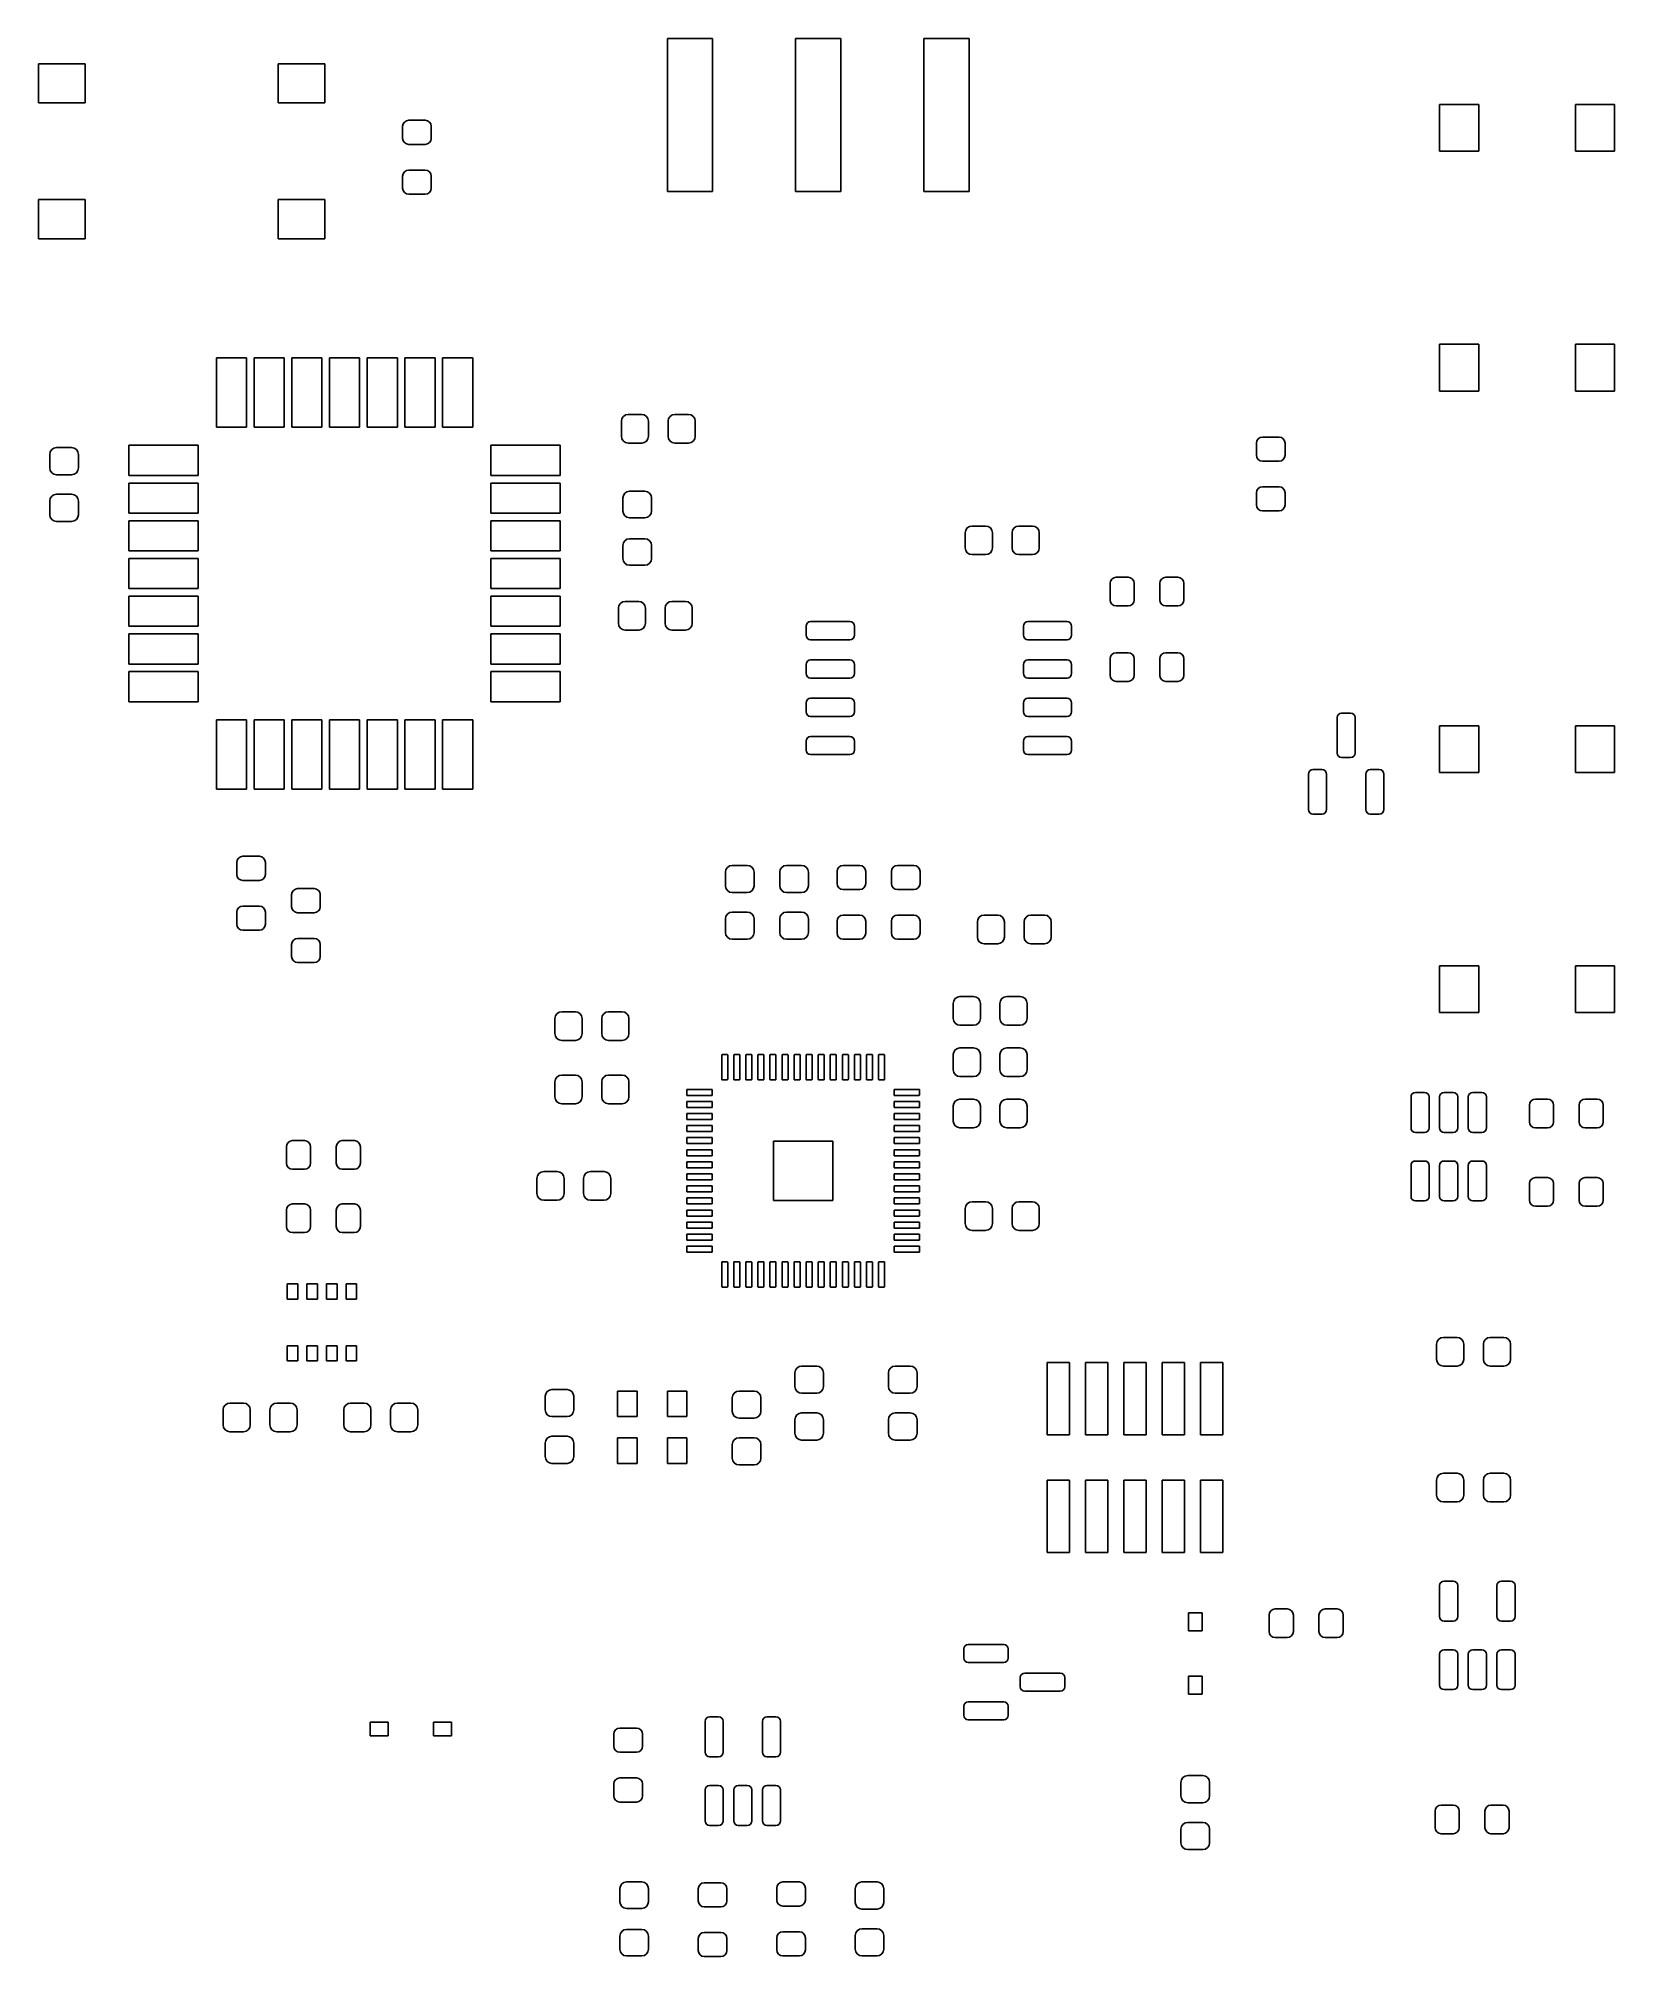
# Model space of a CAD drawing. Extents: x 121.5 to 173.7, y -132.1 to -68.5.
import ezdxf

# ---------------------------------------------------------------- set-up
doc = ezdxf.new("R2010")
doc.units = 0
doc.layers.add('BLACK', color=7, linetype='CONTINUOUS')

msp = doc.modelspace()

# ---------------------------------------------------------------- linework, layer by layer
at = {"layer": 'BLACK', "linetype": 'CONTINUOUS'}
for p, q in [((142.33, -73.595), (142.33, -68.515)), ((142.33, -68.515), (143.83, -68.515)), ((143.83, -68.515), (143.83, -73.595)), ((146.58, -73.595), (146.58, -68.515)), ((146.58, -68.515), (148.08, -68.515)), ((148.08, -68.515), (148.08, -73.595)), ((150.83, -73.595), (150.83, -68.515)), ((150.83, -68.515), (152.33, -68.515)), ((152.33, -68.515), (152.33, -73.595)), ((121.48, -70.655), (121.48, -69.355)), ((121.48, -69.355), (123.03, -69.355)), ((123.03, -69.355), (123.03, -70.655)), ((129.43, -70.655), (129.43, -69.355)), ((129.43, -69.355), (130.98, -69.355)), ((130.98, -69.355), (130.98, -70.655)), ((123.03, -70.655), (121.48, -70.655)), ((130.98, -70.655), (129.43, -70.655)), ((167.93, -72.255), (167.93, -70.705)), ((167.93, -70.705), (169.23, -70.705)), ((169.23, -70.705), (169.23, -72.255)), ((172.43, -72.255), (172.43, -70.705)), ((172.43, -70.705), (173.73, -70.705)), ((173.73, -70.705), (173.73, -72.255)), ((133.555, -71.43), (133.57, -71.3535)), ((133.555, -71.83), (133.555, -71.43)), ((133.57, -71.9065), (133.555, -71.83)), ((133.57, -71.3535), (133.614, -71.2886)), ((133.614, -71.2886), (133.678, -71.2452)), ((133.678, -71.2452), (133.755, -71.23)), ((133.755, -71.23), (134.305, -71.23)), ((134.305, -71.23), (134.382, -71.2452)), ((134.382, -71.2452), (134.446, -71.2886)), ((134.446, -71.2886), (134.49, -71.3535)), ((134.49, -71.3535), (134.505, -71.43)), ((134.505, -71.83), (134.49, -71.9065)), ((134.505, -71.43), (134.505, -71.83)), ((133.614, -71.9714), (133.57, -71.9065)), ((133.678, -72.0148), (133.614, -71.9714)), ((133.755, -72.03), (133.678, -72.0148)), ((134.305, -72.03), (133.755, -72.03)), ((134.382, -72.0148), (134.305, -72.03)), ((134.446, -71.9714), (134.382, -72.0148)), ((134.49, -71.9065), (134.446, -71.9714)), ((169.23, -72.255), (167.93, -72.255)), ((173.73, -72.255), (172.43, -72.255)), ((133.555, -73.08), (133.57, -73.0035)), ((133.555, -73.48), (133.555, -73.08)), ((133.57, -73.0035), (133.614, -72.9386)), ((133.614, -72.9386), (133.678, -72.8952)), ((133.678, -72.8952), (133.755, -72.88)), ((133.755, -72.88), (134.305, -72.88)), ((134.305, -72.88), (134.382, -72.8952)), ((134.382, -72.8952), (134.446, -72.9386)), ((134.446, -72.9386), (134.49, -73.0035)), ((134.49, -73.0035), (134.505, -73.08)), ((134.505, -73.08), (134.505, -73.48)), ((133.57, -73.5565), (133.555, -73.48)), ((133.614, -73.6214), (133.57, -73.5565)), ((133.678, -73.6648), (133.614, -73.6214)), ((133.755, -73.68), (133.678, -73.6648)), ((134.305, -73.68), (133.755, -73.68)), ((134.382, -73.6648), (134.305, -73.68)), ((134.446, -73.6214), (134.382, -73.6648)), ((134.49, -73.5565), (134.446, -73.6214)), ((134.505, -73.48), (134.49, -73.5565)), ((143.83, -73.595), (142.33, -73.595)), ((148.08, -73.595), (146.58, -73.595)), ((152.33, -73.595), (150.83, -73.595)), ((121.48, -75.155), (121.48, -73.855)), ((121.48, -73.855), (123.03, -73.855)), ((123.03, -73.855), (123.03, -75.155)), ((129.43, -75.155), (129.43, -73.855)), ((129.43, -73.855), (130.98, -73.855)), ((130.98, -73.855), (130.98, -75.155)), ((123.03, -75.155), (121.48, -75.155)), ((130.98, -75.155), (129.43, -75.155)), ((167.93, -80.205), (167.93, -78.655)), ((167.93, -78.655), (169.23, -78.655)), ((169.23, -78.655), (169.23, -80.205)), ((172.43, -80.205), (172.43, -78.655)), ((172.43, -78.655), (173.73, -78.655)), ((173.73, -78.655), (173.73, -80.205)), ((127.38, -81.405), (127.38, -79.105)), ((127.38, -79.105), (128.38, -79.105)), ((128.38, -79.105), (128.38, -81.405)), ((128.63, -81.405), (128.63, -79.105)), ((128.63, -79.105), (129.63, -79.105)), ((129.63, -79.105), (129.63, -81.405)), ((129.88, -81.405), (129.88, -79.105)), ((129.88, -79.105), (130.88, -79.105)), ((130.88, -79.105), (130.88, -81.405)), ((131.13, -81.405), (131.13, -79.105)), ((131.13, -79.105), (132.13, -79.105)), ((132.13, -79.105), (132.13, -81.405)), ((132.38, -81.405), (132.38, -79.105)), ((132.38, -79.105), (133.38, -79.105)), ((133.38, -79.105), (133.38, -81.405)), ((133.63, -81.405), (133.63, -79.105)), ((133.63, -79.105), (134.63, -79.105)), ((134.63, -79.105), (134.63, -81.405)), ((134.88, -81.405), (134.88, -79.105)), ((134.88, -79.105), (135.88, -79.105)), ((135.88, -79.105), (135.88, -81.405)), ((169.23, -80.205), (167.93, -80.205)), ((173.73, -80.205), (172.43, -80.205)), ((140.805, -81.205), (140.822, -81.1189)), ((140.805, -81.705), (140.805, -81.205)), ((140.822, -81.1189), (140.871, -81.0459)), ((140.871, -81.0459), (140.944, -80.9971)), ((140.944, -80.9971), (141.03, -80.98)), ((141.03, -80.98), (141.48, -80.98)), ((141.48, -80.98), (141.566, -80.9971)), ((141.566, -80.9971), (141.639, -81.0459)), ((141.639, -81.0459), (141.688, -81.1189)), ((141.688, -81.1189), (141.705, -81.205)), ((141.705, -81.205), (141.705, -81.705)), ((142.355, -81.205), (142.372, -81.1189)), ((142.355, -81.705), (142.355, -81.205)), ((142.372, -81.1189), (142.421, -81.0459)), ((142.421, -81.0459), (142.494, -80.9971)), ((142.494, -80.9971), (142.58, -80.98)), ((142.58, -80.98), (143.03, -80.98)), ((143.03, -80.98), (143.116, -80.9971)), ((143.116, -80.9971), (143.189, -81.0459)), ((143.189, -81.0459), (143.238, -81.1189)), ((143.238, -81.1189), (143.255, -81.205)), ((143.255, -81.205), (143.255, -81.705)), ((124.48, -83.005), (124.48, -82.005)), ((124.48, -82.005), (126.78, -82.005)), ((126.78, -82.005), (126.78, -83.005)), ((128.38, -81.405), (127.38, -81.405)), ((129.63, -81.405), (128.63, -81.405)), ((130.88, -81.405), (129.88, -81.405)), ((132.13, -81.405), (131.13, -81.405)), ((133.38, -81.405), (132.38, -81.405)), ((134.63, -81.405), (133.63, -81.405)), ((135.88, -81.405), (134.88, -81.405)), ((136.48, -83.005), (136.48, -82.005)), ((136.48, -82.005), (138.78, -82.005)), ((138.78, -82.005), (138.78, -83.005)), ((140.822, -81.7911), (140.805, -81.705)), ((140.871, -81.8641), (140.822, -81.7911)), ((140.944, -81.9129), (140.871, -81.8641)), ((141.03, -81.93), (140.944, -81.9129)), ((141.48, -81.93), (141.03, -81.93)), ((141.566, -81.9129), (141.48, -81.93)), ((141.639, -81.8641), (141.566, -81.9129)), ((141.688, -81.7911), (141.639, -81.8641)), ((141.705, -81.705), (141.688, -81.7911)), ((142.372, -81.7911), (142.355, -81.705)), ((142.421, -81.8641), (142.372, -81.7911)), ((142.494, -81.9129), (142.421, -81.8641)), ((142.58, -81.93), (142.494, -81.9129)), ((143.03, -81.93), (142.58, -81.93)), ((143.116, -81.9129), (143.03, -81.93)), ((143.189, -81.8641), (143.116, -81.9129)), ((143.238, -81.7911), (143.189, -81.8641)), ((143.255, -81.705), (143.238, -81.7911)), ((161.855, -81.93), (161.87, -81.8535)), ((161.855, -82.33), (161.855, -81.93)), ((161.87, -81.8535), (161.914, -81.7886)), ((161.914, -81.7886), (161.978, -81.7452)), ((161.978, -81.7452), (162.055, -81.73)), ((162.055, -81.73), (162.605, -81.73)), ((162.605, -81.73), (162.682, -81.7452)), ((162.682, -81.7452), (162.746, -81.7886)), ((162.746, -81.7886), (162.79, -81.8535)), ((162.79, -81.8535), (162.805, -81.93)), ((162.805, -81.93), (162.805, -82.33)), ((121.855, -82.305), (121.872, -82.2189)), ((121.855, -82.755), (121.855, -82.305)), ((121.872, -82.2189), (121.921, -82.1459)), ((121.921, -82.1459), (121.994, -82.0971)), ((121.994, -82.0971), (122.08, -82.08)), ((122.08, -82.08), (122.58, -82.08)), ((122.58, -82.08), (122.666, -82.0971)), ((122.666, -82.0971), (122.739, -82.1459)), ((122.739, -82.1459), (122.788, -82.2189)), ((122.788, -82.2189), (122.805, -82.305)), ((122.805, -82.305), (122.805, -82.755)), ((161.87, -82.4065), (161.855, -82.33)), ((161.914, -82.4714), (161.87, -82.4065)), ((161.978, -82.5148), (161.914, -82.4714)), ((162.055, -82.53), (161.978, -82.5148)), ((162.605, -82.53), (162.055, -82.53)), ((162.682, -82.5148), (162.605, -82.53)), ((162.746, -82.4714), (162.682, -82.5148)), ((162.79, -82.4065), (162.746, -82.4714)), ((162.805, -82.33), (162.79, -82.4065)), ((121.872, -82.8411), (121.855, -82.755)), ((121.921, -82.9141), (121.872, -82.8411)), ((121.994, -82.9629), (121.921, -82.9141)), ((122.08, -82.98), (121.994, -82.9629)), ((122.58, -82.98), (122.08, -82.98)), ((122.666, -82.9629), (122.58, -82.98)), ((122.739, -82.9141), (122.666, -82.9629)), ((122.788, -82.8411), (122.739, -82.9141)), ((122.805, -82.755), (122.788, -82.8411)), ((126.78, -83.005), (124.48, -83.005)), ((124.48, -84.255), (124.48, -83.255)), ((124.48, -83.255), (126.78, -83.255)), ((126.78, -83.255), (126.78, -84.255)), ((138.78, -83.005), (136.48, -83.005)), ((136.48, -84.255), (136.48, -83.255)), ((136.48, -83.255), (138.78, -83.255)), ((138.78, -83.255), (138.78, -84.255)), ((121.855, -83.855), (121.872, -83.7689)), ((121.855, -84.305), (121.855, -83.855)), ((121.872, -83.7689), (121.921, -83.6959)), ((121.921, -83.6959), (121.994, -83.6471)), ((121.994, -83.6471), (122.08, -83.63)), ((122.08, -83.63), (122.58, -83.63)), ((122.58, -83.63), (122.666, -83.6471)), ((122.666, -83.6471), (122.739, -83.6959)), ((122.739, -83.6959), (122.788, -83.7689)), ((122.788, -83.7689), (122.805, -83.855)), ((122.805, -83.855), (122.805, -84.305)), ((140.855, -83.7488), (140.872, -83.665)), ((140.855, -84.1863), (140.855, -83.7488)), ((140.872, -83.665), (140.919, -83.5941)), ((140.919, -83.5941), (140.99, -83.5467)), ((140.99, -83.5467), (141.074, -83.53)), ((141.074, -83.53), (141.586, -83.53)), ((141.586, -83.53), (141.67, -83.5467)), ((141.67, -83.5467), (141.741, -83.5941)), ((141.741, -83.5941), (141.788, -83.665)), ((141.788, -83.665), (141.805, -83.7488)), ((141.805, -83.7488), (141.805, -84.1863)), ((161.855, -83.58), (161.87, -83.5035)), ((161.855, -83.98), (161.855, -83.58)), ((161.87, -83.5035), (161.914, -83.4386)), ((161.914, -83.4386), (161.978, -83.3952)), ((161.978, -83.3952), (162.055, -83.38)), ((162.055, -83.38), (162.605, -83.38)), ((162.605, -83.38), (162.682, -83.3952)), ((162.682, -83.3952), (162.746, -83.4386)), ((162.746, -83.4386), (162.79, -83.5035)), ((162.79, -83.5035), (162.805, -83.58)), ((162.805, -83.58), (162.805, -83.98)), ((121.872, -84.3911), (121.855, -84.305)), ((121.921, -84.4641), (121.872, -84.3911)), ((121.994, -84.5129), (121.921, -84.4641)), ((122.08, -84.53), (121.994, -84.5129)), ((122.58, -84.53), (122.08, -84.53)), ((122.666, -84.5129), (122.58, -84.53)), ((122.739, -84.4641), (122.666, -84.5129)), ((122.788, -84.3911), (122.739, -84.4641)), ((122.805, -84.305), (122.788, -84.3911)), ((126.78, -84.255), (124.48, -84.255)), ((124.48, -85.505), (124.48, -84.505)), ((124.48, -84.505), (126.78, -84.505)), ((126.78, -84.505), (126.78, -85.505)), ((138.78, -84.255), (136.48, -84.255)), ((136.48, -85.505), (136.48, -84.505)), ((136.48, -84.505), (138.78, -84.505)), ((138.78, -84.505), (138.78, -85.505)), ((140.872, -84.27), (140.855, -84.1863)), ((140.919, -84.3409), (140.872, -84.27)), ((140.99, -84.3883), (140.919, -84.3409)), ((141.074, -84.405), (140.99, -84.3883)), ((141.586, -84.405), (141.074, -84.405)), ((141.67, -84.3883), (141.586, -84.405)), ((141.741, -84.3409), (141.67, -84.3883)), ((141.788, -84.27), (141.741, -84.3409)), ((141.805, -84.1863), (141.788, -84.27)), ((161.87, -84.0565), (161.855, -83.98)), ((161.914, -84.1214), (161.87, -84.0565)), ((161.978, -84.1648), (161.914, -84.1214)), ((162.055, -84.18), (161.978, -84.1648)), ((162.605, -84.18), (162.055, -84.18)), ((162.682, -84.1648), (162.605, -84.18)), ((162.746, -84.1214), (162.682, -84.1648)), ((162.79, -84.0565), (162.746, -84.1214)), ((162.805, -83.98), (162.79, -84.0565)), ((140.872, -85.24), (140.919, -85.1691)), ((140.919, -85.1691), (140.99, -85.1217)), ((140.99, -85.1217), (141.074, -85.105)), ((141.074, -85.105), (141.586, -85.105)), ((141.586, -85.105), (141.67, -85.1217)), ((141.67, -85.1217), (141.741, -85.1691)), ((141.741, -85.1691), (141.788, -85.24)), ((152.205, -84.905), (152.222, -84.8189)), ((152.205, -85.405), (152.205, -84.905)), ((152.222, -84.8189), (152.271, -84.7459)), ((152.271, -84.7459), (152.344, -84.6971)), ((152.344, -84.6971), (152.43, -84.68)), ((152.43, -84.68), (152.88, -84.68)), ((152.88, -84.68), (152.966, -84.6971)), ((152.966, -84.6971), (153.039, -84.7459)), ((153.039, -84.7459), (153.088, -84.8189)), ((153.088, -84.8189), (153.105, -84.905)), ((153.105, -84.905), (153.105, -85.405)), ((153.755, -84.905), (153.772, -84.8189)), ((153.755, -85.405), (153.755, -84.905)), ((153.772, -84.8189), (153.821, -84.7459)), ((153.821, -84.7459), (153.894, -84.6971)), ((153.894, -84.6971), (153.98, -84.68)), ((153.98, -84.68), (154.43, -84.68)), ((154.43, -84.68), (154.516, -84.6971)), ((154.516, -84.6971), (154.589, -84.7459)), ((154.589, -84.7459), (154.638, -84.8189)), ((154.638, -84.8189), (154.655, -84.905)), ((154.655, -84.905), (154.655, -85.405)), ((126.78, -85.505), (124.48, -85.505)), ((124.48, -86.755), (124.48, -85.755)), ((124.48, -85.755), (126.78, -85.755)), ((126.78, -85.755), (126.78, -86.755)), ((138.78, -85.505), (136.48, -85.505)), ((136.48, -86.755), (136.48, -85.755)), ((136.48, -85.755), (138.78, -85.755)), ((138.78, -85.755), (138.78, -86.755)), ((140.855, -85.3237), (140.872, -85.24)), ((140.855, -85.7612), (140.855, -85.3237)), ((140.872, -85.845), (140.855, -85.7612)), ((140.919, -85.9159), (140.872, -85.845)), ((141.788, -85.845), (141.741, -85.9159)), ((141.788, -85.24), (141.805, -85.3237)), ((141.805, -85.7612), (141.788, -85.845)), ((141.805, -85.3237), (141.805, -85.7612)), ((152.222, -85.4911), (152.205, -85.405)), ((152.271, -85.5641), (152.222, -85.4911)), ((152.344, -85.6129), (152.271, -85.5641)), ((152.43, -85.63), (152.344, -85.6129)), ((152.88, -85.63), (152.43, -85.63)), ((152.966, -85.6129), (152.88, -85.63)), ((153.039, -85.5641), (152.966, -85.6129)), ((153.088, -85.4911), (153.039, -85.5641)), ((153.105, -85.405), (153.088, -85.4911)), ((153.772, -85.4911), (153.755, -85.405)), ((153.821, -85.5641), (153.772, -85.4911)), ((153.894, -85.6129), (153.821, -85.5641)), ((153.98, -85.63), (153.894, -85.6129)), ((154.43, -85.63), (153.98, -85.63)), ((154.516, -85.6129), (154.43, -85.63)), ((154.589, -85.5641), (154.516, -85.6129)), ((154.638, -85.4911), (154.589, -85.5641)), ((154.655, -85.405), (154.638, -85.4911)), ((140.99, -85.9633), (140.919, -85.9159)), ((141.074, -85.98), (140.99, -85.9633)), ((141.586, -85.98), (141.074, -85.98)), ((141.67, -85.9633), (141.586, -85.98)), ((141.741, -85.9159), (141.67, -85.9633)), ((157.02, -86.5035), (157.064, -86.4386)), ((157.064, -86.4386), (157.128, -86.3952)), ((157.128, -86.3952), (157.205, -86.38)), ((157.205, -86.38), (157.605, -86.38)), ((157.605, -86.38), (157.682, -86.3952)), ((157.682, -86.3952), (157.746, -86.4386)), ((157.746, -86.4386), (157.79, -86.5035)), ((158.67, -86.5035), (158.714, -86.4386)), ((158.714, -86.4386), (158.778, -86.3952)), ((158.778, -86.3952), (158.855, -86.38)), ((158.855, -86.38), (159.255, -86.38)), ((159.255, -86.38), (159.332, -86.3952)), ((159.332, -86.3952), (159.396, -86.4386)), ((159.396, -86.4386), (159.44, -86.5035)), ((126.78, -86.755), (124.48, -86.755)), ((124.48, -88.005), (124.48, -87.005)), ((124.48, -87.005), (126.78, -87.005)), ((126.78, -87.005), (126.78, -88.005)), ((138.78, -86.755), (136.48, -86.755)), ((136.48, -88.005), (136.48, -87.005)), ((136.48, -87.005), (138.78, -87.005)), ((138.78, -87.005), (138.78, -88.005)), ((157.005, -86.58), (157.02, -86.5035)), ((157.005, -87.13), (157.005, -86.58)), ((157.79, -86.5035), (157.805, -86.58)), ((157.805, -86.58), (157.805, -87.13)), ((158.655, -86.58), (158.67, -86.5035)), ((158.655, -87.13), (158.655, -86.58)), ((159.44, -86.5035), (159.455, -86.58)), ((159.455, -86.58), (159.455, -87.13)), ((140.705, -87.405), (140.722, -87.3189)), ((140.705, -87.905), (140.705, -87.405)), ((140.722, -87.3189), (140.771, -87.2459)), ((140.771, -87.2459), (140.844, -87.1971)), ((140.844, -87.1971), (140.93, -87.18)), ((140.93, -87.18), (141.38, -87.18)), ((141.38, -87.18), (141.466, -87.1971)), ((141.466, -87.1971), (141.539, -87.2459)), ((141.539, -87.2459), (141.588, -87.3189)), ((141.588, -87.3189), (141.605, -87.405)), ((141.605, -87.405), (141.605, -87.905)), ((142.255, -87.405), (142.272, -87.3189)), ((142.255, -87.905), (142.255, -87.405)), ((142.272, -87.3189), (142.321, -87.2459)), ((142.321, -87.2459), (142.394, -87.1971)), ((142.394, -87.1971), (142.48, -87.18)), ((142.48, -87.18), (142.93, -87.18)), ((142.93, -87.18), (143.016, -87.1971)), ((143.016, -87.1971), (143.089, -87.2459)), ((143.089, -87.2459), (143.138, -87.3189)), ((143.138, -87.3189), (143.155, -87.405)), ((143.155, -87.405), (143.155, -87.905)), ((157.02, -87.2065), (157.005, -87.13)), ((157.064, -87.2714), (157.02, -87.2065)), ((157.128, -87.3148), (157.064, -87.2714)), ((157.205, -87.33), (157.128, -87.3148)), ((157.605, -87.33), (157.205, -87.33)), ((157.682, -87.3148), (157.605, -87.33)), ((157.746, -87.2714), (157.682, -87.3148)), ((157.79, -87.2065), (157.746, -87.2714)), ((157.805, -87.13), (157.79, -87.2065)), ((158.67, -87.2065), (158.655, -87.13)), ((158.714, -87.2714), (158.67, -87.2065)), ((158.778, -87.3148), (158.714, -87.2714)), ((158.855, -87.33), (158.778, -87.3148)), ((159.255, -87.33), (158.855, -87.33)), ((159.332, -87.3148), (159.255, -87.33)), ((159.396, -87.2714), (159.332, -87.3148)), ((159.44, -87.2065), (159.396, -87.2714)), ((159.455, -87.13), (159.44, -87.2065)), ((126.78, -88.005), (124.48, -88.005)), ((124.48, -89.255), (124.48, -88.255)), ((124.48, -88.255), (126.78, -88.255)), ((126.78, -88.255), (126.78, -89.255)), ((138.78, -88.005), (136.48, -88.005)), ((136.48, -89.255), (136.48, -88.255)), ((136.48, -88.255), (138.78, -88.255)), ((138.78, -88.255), (138.78, -89.255)), ((140.722, -87.9911), (140.705, -87.905)), ((140.771, -88.0641), (140.722, -87.9911)), ((140.844, -88.1129), (140.771, -88.0641)), ((140.93, -88.13), (140.844, -88.1129)), ((141.38, -88.13), (140.93, -88.13)), ((141.466, -88.1129), (141.38, -88.13)), ((141.539, -88.0641), (141.466, -88.1129)), ((141.588, -87.9911), (141.539, -88.0641)), ((141.605, -87.905), (141.588, -87.9911)), ((142.272, -87.9911), (142.255, -87.905)), ((142.321, -88.0641), (142.272, -87.9911)), ((142.394, -88.1129), (142.321, -88.0641)), ((142.48, -88.13), (142.394, -88.1129)), ((142.93, -88.13), (142.48, -88.13)), ((143.016, -88.1129), (142.93, -88.13)), ((143.089, -88.0641), (143.016, -88.1129)), ((143.138, -87.9911), (143.089, -88.0641)), ((143.155, -87.905), (143.138, -87.9911)), ((146.93, -88), (146.941, -87.9426)), ((146.93, -88.3), (146.93, -88)), ((146.941, -88.3574), (146.93, -88.3)), ((146.941, -87.9426), (146.974, -87.8939)), ((146.974, -88.4061), (146.941, -88.3574)), ((146.974, -87.8939), (147.023, -87.8614)), ((147.023, -87.8614), (147.08, -87.85)), ((147.08, -87.85), (148.38, -87.85)), ((148.38, -87.85), (148.437, -87.8614)), ((148.437, -87.8614), (148.486, -87.8939)), ((148.486, -87.8939), (148.519, -87.9426)), ((148.519, -88.3574), (148.486, -88.4061)), ((148.519, -87.9426), (148.53, -88)), ((148.53, -88.3), (148.519, -88.3574)), ((148.53, -88), (148.53, -88.3)), ((154.13, -88), (154.141, -87.9426)), ((154.13, -88.3), (154.13, -88)), ((154.141, -88.3574), (154.13, -88.3)), ((154.141, -87.9426), (154.174, -87.8939)), ((154.174, -88.4061), (154.141, -88.3574)), ((154.174, -87.8939), (154.223, -87.8614)), ((154.223, -87.8614), (154.28, -87.85)), ((154.28, -87.85), (155.58, -87.85)), ((155.58, -87.85), (155.637, -87.8614)), ((155.637, -87.8614), (155.686, -87.8939)), ((155.686, -87.8939), (155.719, -87.9426)), ((155.719, -88.3574), (155.686, -88.4061)), ((155.719, -87.9426), (155.73, -88)), ((155.73, -88.3), (155.719, -88.3574)), ((155.73, -88), (155.73, -88.3)), ((147.023, -88.4386), (146.974, -88.4061)), ((147.08, -88.45), (147.023, -88.4386)), ((148.38, -88.45), (147.08, -88.45)), ((148.437, -88.4386), (148.38, -88.45)), ((148.486, -88.4061), (148.437, -88.4386)), ((154.223, -88.4386), (154.174, -88.4061)), ((154.28, -88.45), (154.223, -88.4386)), ((155.58, -88.45), (154.28, -88.45)), ((155.637, -88.4386), (155.58, -88.45)), ((155.686, -88.4061), (155.637, -88.4386)), ((157.005, -89.08), (157.02, -89.0035)), ((157.02, -89.0035), (157.064, -88.9386)), ((157.064, -88.9386), (157.128, -88.8952)), ((157.128, -88.8952), (157.205, -88.88)), ((157.205, -88.88), (157.605, -88.88)), ((157.605, -88.88), (157.682, -88.8952)), ((157.682, -88.8952), (157.746, -88.9386)), ((157.746, -88.9386), (157.79, -89.0035)), ((157.79, -89.0035), (157.805, -89.08)), ((158.655, -89.08), (158.67, -89.0035)), ((158.67, -89.0035), (158.714, -88.9386)), ((158.714, -88.9386), (158.778, -88.8952)), ((158.778, -88.8952), (158.855, -88.88)), ((158.855, -88.88), (159.255, -88.88)), ((159.255, -88.88), (159.332, -88.8952)), ((159.332, -88.8952), (159.396, -88.9386)), ((159.396, -88.9386), (159.44, -89.0035)), ((159.44, -89.0035), (159.455, -89.08)), ((126.78, -89.255), (124.48, -89.255)), ((124.48, -90.505), (124.48, -89.505)), ((124.48, -89.505), (126.78, -89.505)), ((126.78, -89.505), (126.78, -90.505)), ((138.78, -89.255), (136.48, -89.255)), ((136.48, -90.505), (136.48, -89.505)), ((136.48, -89.505), (138.78, -89.505)), ((138.78, -89.505), (138.78, -90.505)), ((146.93, -89.27), (146.941, -89.2126)), ((146.93, -89.57), (146.93, -89.27)), ((146.941, -89.6274), (146.93, -89.57)), ((146.941, -89.2126), (146.974, -89.1639)), ((146.974, -89.6761), (146.941, -89.6274)), ((146.974, -89.1639), (147.023, -89.1314)), ((147.023, -89.1314), (147.08, -89.12)), ((147.08, -89.12), (148.38, -89.12)), ((148.38, -89.12), (148.437, -89.1314)), ((148.437, -89.1314), (148.486, -89.1639)), ((148.486, -89.1639), (148.519, -89.2126)), ((148.519, -89.6274), (148.486, -89.6761)), ((148.519, -89.2126), (148.53, -89.27)), ((148.53, -89.57), (148.519, -89.6274)), ((148.53, -89.27), (148.53, -89.57)), ((154.13, -89.27), (154.141, -89.2126)), ((154.13, -89.57), (154.13, -89.27)), ((154.141, -89.6274), (154.13, -89.57)), ((154.141, -89.2126), (154.174, -89.1639)), ((154.174, -89.6761), (154.141, -89.6274)), ((154.174, -89.1639), (154.223, -89.1314)), ((154.223, -89.1314), (154.28, -89.12)), ((154.28, -89.12), (155.58, -89.12)), ((155.58, -89.12), (155.637, -89.1314)), ((155.637, -89.1314), (155.686, -89.1639)), ((155.686, -89.1639), (155.719, -89.2126)), ((155.719, -89.6274), (155.686, -89.6761)), ((155.719, -89.2126), (155.73, -89.27)), ((155.73, -89.57), (155.719, -89.6274)), ((155.73, -89.27), (155.73, -89.57)), ((157.005, -89.63), (157.005, -89.08)), ((157.02, -89.7065), (157.005, -89.63)), ((157.805, -89.63), (157.79, -89.7065)), ((157.805, -89.08), (157.805, -89.63)), ((158.655, -89.63), (158.655, -89.08)), ((158.67, -89.7065), (158.655, -89.63)), ((159.455, -89.63), (159.44, -89.7065)), ((159.455, -89.08), (159.455, -89.63)), ((147.023, -89.7086), (146.974, -89.6761)), ((147.08, -89.72), (147.023, -89.7086)), ((148.38, -89.72), (147.08, -89.72)), ((148.437, -89.7086), (148.38, -89.72)), ((148.486, -89.6761), (148.437, -89.7086)), ((154.223, -89.7086), (154.174, -89.6761)), ((154.28, -89.72), (154.223, -89.7086)), ((155.58, -89.72), (154.28, -89.72)), ((155.637, -89.7086), (155.58, -89.72)), ((155.686, -89.6761), (155.637, -89.7086)), ((157.064, -89.7714), (157.02, -89.7065)), ((157.128, -89.8148), (157.064, -89.7714)), ((157.205, -89.83), (157.128, -89.8148)), ((157.605, -89.83), (157.205, -89.83)), ((157.682, -89.8148), (157.605, -89.83)), ((157.746, -89.7714), (157.682, -89.8148)), ((157.79, -89.7065), (157.746, -89.7714)), ((158.714, -89.7714), (158.67, -89.7065)), ((158.778, -89.8148), (158.714, -89.7714)), ((158.855, -89.83), (158.778, -89.8148)), ((159.255, -89.83), (158.855, -89.83)), ((159.332, -89.8148), (159.255, -89.83)), ((159.396, -89.7714), (159.332, -89.8148)), ((159.44, -89.7065), (159.396, -89.7714)), ((126.78, -90.505), (124.48, -90.505)), ((138.78, -90.505), (136.48, -90.505)), ((146.93, -90.54), (146.941, -90.4826)), ((146.93, -90.84), (146.93, -90.54)), ((146.941, -90.8974), (146.93, -90.84)), ((146.941, -90.4826), (146.974, -90.4339)), ((146.974, -90.9461), (146.941, -90.8974)), ((146.974, -90.4339), (147.023, -90.4014)), ((147.023, -90.4014), (147.08, -90.39)), ((147.08, -90.39), (148.38, -90.39)), ((148.38, -90.39), (148.437, -90.4014)), ((148.437, -90.4014), (148.486, -90.4339)), ((148.486, -90.4339), (148.519, -90.4826)), ((148.519, -90.8974), (148.486, -90.9461)), ((148.519, -90.4826), (148.53, -90.54)), ((148.53, -90.84), (148.519, -90.8974)), ((148.53, -90.54), (148.53, -90.84)), ((154.13, -90.54), (154.141, -90.4826)), ((154.13, -90.84), (154.13, -90.54)), ((154.141, -90.8974), (154.13, -90.84)), ((154.141, -90.4826), (154.174, -90.4339)), ((154.174, -90.9461), (154.141, -90.8974)), ((154.174, -90.4339), (154.223, -90.4014)), ((154.223, -90.4014), (154.28, -90.39)), ((154.28, -90.39), (155.58, -90.39)), ((155.58, -90.39), (155.637, -90.4014)), ((155.637, -90.4014), (155.686, -90.4339)), ((155.686, -90.4339), (155.719, -90.4826)), ((155.719, -90.8974), (155.686, -90.9461)), ((155.719, -90.4826), (155.73, -90.54)), ((155.73, -90.84), (155.719, -90.8974)), ((155.73, -90.54), (155.73, -90.84)), ((164.541, -90.9726), (164.574, -90.9239)), ((164.574, -90.9239), (164.623, -90.8914)), ((164.623, -90.8914), (164.68, -90.88)), ((164.68, -90.88), (164.98, -90.88)), ((164.98, -90.88), (165.037, -90.8914)), ((165.037, -90.8914), (165.086, -90.9239)), ((165.086, -90.9239), (165.119, -90.9726)), ((127.38, -93.405), (127.38, -91.105)), ((127.38, -91.105), (128.38, -91.105)), ((128.38, -91.105), (128.38, -93.405)), ((128.63, -93.405), (128.63, -91.105)), ((128.63, -91.105), (129.63, -91.105)), ((129.63, -91.105), (129.63, -93.405)), ((129.88, -93.405), (129.88, -91.105)), ((129.88, -91.105), (130.88, -91.105)), ((130.88, -91.105), (130.88, -93.405)), ((131.13, -93.405), (131.13, -91.105)), ((131.13, -91.105), (132.13, -91.105)), ((132.13, -91.105), (132.13, -93.405)), ((132.38, -93.405), (132.38, -91.105)), ((132.38, -91.105), (133.38, -91.105)), ((133.38, -91.105), (133.38, -93.405)), ((133.63, -93.405), (133.63, -91.105)), ((133.63, -91.105), (134.63, -91.105)), ((134.63, -91.105), (134.63, -93.405)), ((134.88, -93.405), (134.88, -91.105)), ((134.88, -91.105), (135.88, -91.105)), ((135.88, -91.105), (135.88, -93.405)), ((147.023, -90.9786), (146.974, -90.9461)), ((147.08, -90.99), (147.023, -90.9786)), ((148.38, -90.99), (147.08, -90.99)), ((148.437, -90.9786), (148.38, -90.99)), ((148.486, -90.9461), (148.437, -90.9786)), ((154.223, -90.9786), (154.174, -90.9461)), ((154.28, -90.99), (154.223, -90.9786)), ((155.58, -90.99), (154.28, -90.99)), ((155.637, -90.9786), (155.58, -90.99)), ((155.686, -90.9461), (155.637, -90.9786)), ((164.53, -91.03), (164.541, -90.9726)), ((164.53, -92.205), (164.53, -91.03)), ((165.119, -90.9726), (165.13, -91.03)), ((165.13, -91.03), (165.13, -92.205)), ((167.93, -92.855), (167.93, -91.305)), ((167.93, -91.305), (169.23, -91.305)), ((169.23, -91.305), (169.23, -92.855)), ((172.43, -92.855), (172.43, -91.305)), ((172.43, -91.305), (173.73, -91.305)), ((173.73, -91.305), (173.73, -92.855)), ((146.93, -91.81), (146.941, -91.7526)), ((146.93, -92.11), (146.93, -91.81)), ((146.941, -92.1674), (146.93, -92.11)), ((146.941, -91.7526), (146.974, -91.7039)), ((146.974, -92.2161), (146.941, -92.1674)), ((146.974, -91.7039), (147.023, -91.6714)), ((147.023, -91.6714), (147.08, -91.66)), ((147.08, -91.66), (148.38, -91.66)), ((148.38, -91.66), (148.437, -91.6714)), ((148.437, -91.6714), (148.486, -91.7039)), ((148.486, -91.7039), (148.519, -91.7526)), ((148.519, -92.1674), (148.486, -92.2161)), ((148.519, -91.7526), (148.53, -91.81)), ((148.53, -92.11), (148.519, -92.1674)), ((148.53, -91.81), (148.53, -92.11)), ((154.13, -91.81), (154.141, -91.7526)), ((154.13, -92.11), (154.13, -91.81)), ((154.141, -92.1674), (154.13, -92.11)), ((154.141, -91.7526), (154.174, -91.7039)), ((154.174, -92.2161), (154.141, -92.1674)), ((154.174, -91.7039), (154.223, -91.6714)), ((154.223, -91.6714), (154.28, -91.66)), ((154.28, -91.66), (155.58, -91.66)), ((155.58, -91.66), (155.637, -91.6714)), ((155.637, -91.6714), (155.686, -91.7039)), ((155.686, -91.7039), (155.719, -91.7526)), ((155.719, -92.1674), (155.686, -92.2161)), ((155.719, -91.7526), (155.73, -91.81)), ((155.73, -92.11), (155.719, -92.1674)), ((155.73, -91.81), (155.73, -92.11)), ((164.541, -92.2624), (164.53, -92.205)), ((165.13, -92.205), (165.119, -92.2624)), ((147.023, -92.2486), (146.974, -92.2161)), ((147.08, -92.26), (147.023, -92.2486)), ((148.38, -92.26), (147.08, -92.26)), ((148.437, -92.2486), (148.38, -92.26)), ((148.486, -92.2161), (148.437, -92.2486)), ((154.223, -92.2486), (154.174, -92.2161)), ((154.28, -92.26), (154.223, -92.2486)), ((155.58, -92.26), (154.28, -92.26)), ((155.637, -92.2486), (155.58, -92.26)), ((155.686, -92.2161), (155.637, -92.2486)), ((163.591, -92.8476), (163.624, -92.7989)), ((163.624, -92.7989), (163.673, -92.7664)), ((163.673, -92.7664), (163.73, -92.755)), ((163.73, -92.755), (164.03, -92.755)), ((164.03, -92.755), (164.087, -92.7664)), ((164.087, -92.7664), (164.136, -92.7989)), ((164.136, -92.7989), (164.169, -92.8476)), ((164.574, -92.3111), (164.541, -92.2624)), ((164.623, -92.3436), (164.574, -92.3111)), ((164.68, -92.355), (164.623, -92.3436)), ((164.98, -92.355), (164.68, -92.355)), ((165.037, -92.3436), (164.98, -92.355)), ((165.086, -92.3111), (165.037, -92.3436)), ((165.119, -92.2624), (165.086, -92.3111)), ((165.491, -92.8476), (165.524, -92.7989)), ((165.524, -92.7989), (165.573, -92.7664)), ((165.573, -92.7664), (165.63, -92.755)), ((165.63, -92.755), (165.93, -92.755)), ((165.93, -92.755), (165.987, -92.7664)), ((165.987, -92.7664), (166.036, -92.7989)), ((166.036, -92.7989), (166.069, -92.8476)), ((128.38, -93.405), (127.38, -93.405)), ((129.63, -93.405), (128.63, -93.405)), ((130.88, -93.405), (129.88, -93.405)), ((132.13, -93.405), (131.13, -93.405)), ((133.38, -93.405), (132.38, -93.405)), ((134.63, -93.405), (133.63, -93.405)), ((135.88, -93.405), (134.88, -93.405)), ((163.58, -92.905), (163.591, -92.8476)), ((163.58, -94.08), (163.58, -92.905)), ((164.169, -92.8476), (164.18, -92.905)), ((164.18, -92.905), (164.18, -94.08)), ((165.48, -92.905), (165.491, -92.8476)), ((165.48, -94.08), (165.48, -92.905)), ((166.069, -92.8476), (166.08, -92.905)), ((166.08, -92.905), (166.08, -94.08)), ((169.23, -92.855), (167.93, -92.855)), ((173.73, -92.855), (172.43, -92.855)), ((163.591, -94.1374), (163.58, -94.08)), ((164.18, -94.08), (164.169, -94.1374)), ((165.491, -94.1374), (165.48, -94.08)), ((166.08, -94.08), (166.069, -94.1374)), ((163.624, -94.1861), (163.591, -94.1374)), ((163.673, -94.2186), (163.624, -94.1861)), ((163.73, -94.23), (163.673, -94.2186)), ((164.03, -94.23), (163.73, -94.23)), ((164.087, -94.2186), (164.03, -94.23)), ((164.136, -94.1861), (164.087, -94.2186)), ((164.169, -94.1374), (164.136, -94.1861)), ((165.524, -94.1861), (165.491, -94.1374)), ((165.573, -94.2186), (165.524, -94.1861)), ((165.63, -94.23), (165.573, -94.2186)), ((165.93, -94.23), (165.63, -94.23)), ((165.987, -94.2186), (165.93, -94.23)), ((166.036, -94.1861), (165.987, -94.2186)), ((166.069, -94.1374), (166.036, -94.1861)), ((128.055, -95.83), (128.07, -95.7535)), ((128.055, -96.23), (128.055, -95.83)), ((128.07, -95.7535), (128.114, -95.6886)), ((128.114, -95.6886), (128.178, -95.6452)), ((128.178, -95.6452), (128.255, -95.63)), ((128.255, -95.63), (128.805, -95.63)), ((128.805, -95.63), (128.882, -95.6452)), ((128.882, -95.6452), (128.946, -95.6886)), ((128.946, -95.6886), (128.99, -95.7535)), ((128.99, -95.7535), (129.005, -95.83)), ((129.005, -95.83), (129.005, -96.23)), ((144.272, -96.0689), (144.321, -95.9959)), ((144.321, -95.9959), (144.394, -95.9471)), ((144.394, -95.9471), (144.48, -95.93)), ((144.48, -95.93), (144.98, -95.93)), ((144.98, -95.93), (145.066, -95.9471)), ((145.066, -95.9471), (145.139, -95.9959)), ((145.139, -95.9959), (145.188, -96.0689)), ((146.072, -96.0689), (146.121, -95.9959)), ((146.121, -95.9959), (146.194, -95.9471)), ((146.194, -95.9471), (146.28, -95.93)), ((146.28, -95.93), (146.78, -95.93)), ((146.78, -95.93), (146.866, -95.9471)), ((146.866, -95.9471), (146.939, -95.9959)), ((146.939, -95.9959), (146.988, -96.0689)), ((147.97, -96.0535), (148.014, -95.9886)), ((148.014, -95.9886), (148.078, -95.9452)), ((148.078, -95.9452), (148.155, -95.93)), ((148.155, -95.93), (148.705, -95.93)), ((148.705, -95.93), (148.782, -95.9452)), ((148.782, -95.9452), (148.846, -95.9886)), ((148.846, -95.9886), (148.89, -96.0535)), ((149.77, -96.0535), (149.814, -95.9886)), ((149.814, -95.9886), (149.878, -95.9452)), ((149.878, -95.9452), (149.955, -95.93)), ((149.955, -95.93), (150.505, -95.93)), ((150.505, -95.93), (150.582, -95.9452)), ((150.582, -95.9452), (150.646, -95.9886)), ((150.646, -95.9886), (150.69, -96.0535)), ((128.07, -96.3065), (128.055, -96.23)), ((128.114, -96.3714), (128.07, -96.3065)), ((128.178, -96.4148), (128.114, -96.3714)), ((128.255, -96.43), (128.178, -96.4148)), ((128.805, -96.43), (128.255, -96.43)), ((128.882, -96.4148), (128.805, -96.43)), ((128.946, -96.3714), (128.882, -96.4148)), ((128.99, -96.3065), (128.946, -96.3714)), ((129.005, -96.23), (128.99, -96.3065)), ((144.255, -96.155), (144.272, -96.0689)), ((144.255, -96.605), (144.255, -96.155)), ((144.272, -96.6911), (144.255, -96.605)), ((145.188, -96.0689), (145.205, -96.155)), ((145.205, -96.605), (145.188, -96.6911)), ((145.205, -96.155), (145.205, -96.605)), ((146.055, -96.155), (146.072, -96.0689)), ((146.055, -96.605), (146.055, -96.155)), ((146.072, -96.6911), (146.055, -96.605)), ((146.988, -96.0689), (147.005, -96.155)), ((147.005, -96.605), (146.988, -96.6911)), ((147.005, -96.155), (147.005, -96.605)), ((147.955, -96.13), (147.97, -96.0535)), ((147.955, -96.53), (147.955, -96.13)), ((147.97, -96.6065), (147.955, -96.53)), ((148.014, -96.6714), (147.97, -96.6065)), ((148.89, -96.6065), (148.846, -96.6714)), ((148.89, -96.0535), (148.905, -96.13)), ((148.905, -96.53), (148.89, -96.6065)), ((148.905, -96.13), (148.905, -96.53)), ((149.755, -96.13), (149.77, -96.0535)), ((149.755, -96.53), (149.755, -96.13)), ((149.77, -96.6065), (149.755, -96.53)), ((149.814, -96.6714), (149.77, -96.6065)), ((150.69, -96.6065), (150.646, -96.6714)), ((150.69, -96.0535), (150.705, -96.13)), ((150.705, -96.53), (150.69, -96.6065)), ((150.705, -96.13), (150.705, -96.53)), ((128.178, -97.2952), (128.255, -97.28)), ((128.255, -97.28), (128.805, -97.28)), ((128.805, -97.28), (128.882, -97.2952)), ((129.875, -96.9), (129.89, -96.8235)), ((129.875, -97.3), (129.875, -96.9)), ((129.89, -96.8235), (129.934, -96.7586)), ((129.934, -96.7586), (129.998, -96.7152)), ((129.998, -96.7152), (130.075, -96.7)), ((130.075, -96.7), (130.625, -96.7)), ((130.625, -96.7), (130.702, -96.7152)), ((130.702, -96.7152), (130.766, -96.7586)), ((130.766, -96.7586), (130.81, -96.8235)), ((130.81, -96.8235), (130.825, -96.9)), ((130.825, -96.9), (130.825, -97.3)), ((144.321, -96.7641), (144.272, -96.6911)), ((144.394, -96.8129), (144.321, -96.7641)), ((144.48, -96.83), (144.394, -96.8129)), ((144.98, -96.83), (144.48, -96.83)), ((145.066, -96.8129), (144.98, -96.83)), ((145.139, -96.7641), (145.066, -96.8129)), ((145.188, -96.6911), (145.139, -96.7641)), ((146.121, -96.7641), (146.072, -96.6911)), ((146.194, -96.8129), (146.121, -96.7641)), ((146.28, -96.83), (146.194, -96.8129)), ((146.78, -96.83), (146.28, -96.83)), ((146.866, -96.8129), (146.78, -96.83)), ((146.939, -96.7641), (146.866, -96.8129)), ((146.988, -96.6911), (146.939, -96.7641)), ((148.078, -96.7148), (148.014, -96.6714)), ((148.155, -96.73), (148.078, -96.7148)), ((148.705, -96.73), (148.155, -96.73)), ((148.782, -96.7148), (148.705, -96.73)), ((148.846, -96.6714), (148.782, -96.7148)), ((149.878, -96.7148), (149.814, -96.6714)), ((149.955, -96.73), (149.878, -96.7148)), ((150.505, -96.73), (149.955, -96.73)), ((150.582, -96.7148), (150.505, -96.73)), ((150.646, -96.6714), (150.582, -96.7148)), ((128.055, -97.48), (128.07, -97.4035)), ((128.055, -97.88), (128.055, -97.48)), ((128.07, -97.9565), (128.055, -97.88)), ((128.07, -97.4035), (128.114, -97.3386)), ((128.114, -97.3386), (128.178, -97.2952)), ((128.882, -97.2952), (128.946, -97.3386)), ((128.946, -97.3386), (128.99, -97.4035)), ((128.99, -97.4035), (129.005, -97.48)), ((129.005, -97.88), (128.99, -97.9565)), ((129.005, -97.48), (129.005, -97.88)), ((129.89, -97.3765), (129.875, -97.3)), ((129.934, -97.4414), (129.89, -97.3765)), ((129.998, -97.4848), (129.934, -97.4414)), ((130.075, -97.5), (129.998, -97.4848)), ((130.625, -97.5), (130.075, -97.5)), ((130.702, -97.4848), (130.625, -97.5)), ((130.766, -97.4414), (130.702, -97.4848)), ((130.81, -97.3765), (130.766, -97.4414)), ((130.825, -97.3), (130.81, -97.3765)), ((144.255, -97.705), (144.272, -97.6189)), ((144.255, -98.155), (144.255, -97.705)), ((144.272, -97.6189), (144.321, -97.5459)), ((144.321, -97.5459), (144.394, -97.4971)), ((144.394, -97.4971), (144.48, -97.48)), ((144.48, -97.48), (144.98, -97.48)), ((144.98, -97.48), (145.066, -97.4971)), ((145.066, -97.4971), (145.139, -97.5459)), ((145.139, -97.5459), (145.188, -97.6189)), ((145.188, -97.6189), (145.205, -97.705)), ((145.205, -97.705), (145.205, -98.155)), ((146.055, -97.705), (146.072, -97.6189)), ((146.055, -98.155), (146.055, -97.705)), ((146.072, -97.6189), (146.121, -97.5459)), ((146.121, -97.5459), (146.194, -97.4971)), ((146.194, -97.4971), (146.28, -97.48)), ((146.28, -97.48), (146.78, -97.48)), ((146.78, -97.48), (146.866, -97.4971)), ((146.866, -97.4971), (146.939, -97.5459)), ((146.939, -97.5459), (146.988, -97.6189)), ((146.988, -97.6189), (147.005, -97.705)), ((147.005, -97.705), (147.005, -98.155)), ((147.955, -97.78), (147.97, -97.7035)), ((147.955, -98.18), (147.955, -97.78)), ((147.97, -97.7035), (148.014, -97.6386)), ((148.014, -97.6386), (148.078, -97.5952)), ((148.078, -97.5952), (148.155, -97.58)), ((148.155, -97.58), (148.705, -97.58)), ((148.705, -97.58), (148.782, -97.5952)), ((148.782, -97.5952), (148.846, -97.6386)), ((148.846, -97.6386), (148.89, -97.7035)), ((148.89, -97.7035), (148.905, -97.78)), ((148.905, -97.78), (148.905, -98.18)), ((149.755, -97.78), (149.77, -97.7035)), ((149.755, -98.18), (149.755, -97.78)), ((149.77, -97.7035), (149.814, -97.6386)), ((149.814, -97.6386), (149.878, -97.5952)), ((149.878, -97.5952), (149.955, -97.58)), ((149.955, -97.58), (150.505, -97.58)), ((150.505, -97.58), (150.582, -97.5952)), ((150.582, -97.5952), (150.646, -97.6386)), ((150.646, -97.6386), (150.69, -97.7035)), ((150.69, -97.7035), (150.705, -97.78)), ((150.705, -97.78), (150.705, -98.18)), ((152.605, -97.805), (152.622, -97.7189)), ((152.605, -98.305), (152.605, -97.805)), ((152.622, -97.7189), (152.671, -97.6459)), ((152.671, -97.6459), (152.744, -97.5971)), ((152.744, -97.5971), (152.83, -97.58)), ((152.83, -97.58), (153.28, -97.58)), ((153.28, -97.58), (153.366, -97.5971)), ((153.366, -97.5971), (153.439, -97.6459)), ((153.439, -97.6459), (153.488, -97.7189)), ((153.488, -97.7189), (153.505, -97.805)), ((153.505, -97.805), (153.505, -98.305)), ((154.155, -97.805), (154.172, -97.7189)), ((154.155, -98.305), (154.155, -97.805)), ((154.172, -97.7189), (154.221, -97.6459)), ((154.221, -97.6459), (154.294, -97.5971)), ((154.294, -97.5971), (154.38, -97.58)), ((154.38, -97.58), (154.83, -97.58)), ((154.83, -97.58), (154.916, -97.5971)), ((154.916, -97.5971), (154.989, -97.6459)), ((154.989, -97.6459), (155.038, -97.7189)), ((155.038, -97.7189), (155.055, -97.805)), ((155.055, -97.805), (155.055, -98.305)), ((128.114, -98.0214), (128.07, -97.9565)), ((128.178, -98.0648), (128.114, -98.0214)), ((128.255, -98.08), (128.178, -98.0648)), ((128.805, -98.08), (128.255, -98.08)), ((128.882, -98.0648), (128.805, -98.08)), ((128.946, -98.0214), (128.882, -98.0648)), ((128.99, -97.9565), (128.946, -98.0214)), ((129.875, -98.55), (129.89, -98.4735)), ((129.875, -98.95), (129.875, -98.55)), ((129.89, -98.4735), (129.934, -98.4086)), ((129.934, -98.4086), (129.998, -98.3652)), ((129.998, -98.3652), (130.075, -98.35)), ((130.075, -98.35), (130.625, -98.35)), ((130.625, -98.35), (130.702, -98.3652)), ((130.702, -98.3652), (130.766, -98.4086)), ((130.766, -98.4086), (130.81, -98.4735)), ((130.81, -98.4735), (130.825, -98.55)), ((130.825, -98.55), (130.825, -98.95)), ((144.272, -98.2411), (144.255, -98.155)), ((144.321, -98.3141), (144.272, -98.2411)), ((144.394, -98.3629), (144.321, -98.3141)), ((144.48, -98.38), (144.394, -98.3629)), ((144.98, -98.38), (144.48, -98.38)), ((145.066, -98.3629), (144.98, -98.38)), ((145.139, -98.3141), (145.066, -98.3629)), ((145.188, -98.2411), (145.139, -98.3141)), ((145.205, -98.155), (145.188, -98.2411)), ((146.072, -98.2411), (146.055, -98.155)), ((146.121, -98.3141), (146.072, -98.2411)), ((146.194, -98.3629), (146.121, -98.3141)), ((146.28, -98.38), (146.194, -98.3629)), ((146.78, -98.38), (146.28, -98.38)), ((146.866, -98.3629), (146.78, -98.38)), ((146.939, -98.3141), (146.866, -98.3629)), ((146.988, -98.2411), (146.939, -98.3141)), ((147.005, -98.155), (146.988, -98.2411)), ((147.97, -98.2565), (147.955, -98.18)), ((148.014, -98.3214), (147.97, -98.2565)), ((148.078, -98.3648), (148.014, -98.3214)), ((148.155, -98.38), (148.078, -98.3648)), ((148.705, -98.38), (148.155, -98.38)), ((148.782, -98.3648), (148.705, -98.38)), ((148.846, -98.3214), (148.782, -98.3648)), ((148.89, -98.2565), (148.846, -98.3214)), ((148.905, -98.18), (148.89, -98.2565)), ((149.77, -98.2565), (149.755, -98.18)), ((149.814, -98.3214), (149.77, -98.2565)), ((149.878, -98.3648), (149.814, -98.3214)), ((149.955, -98.38), (149.878, -98.3648)), ((150.505, -98.38), (149.955, -98.38)), ((150.582, -98.3648), (150.505, -98.38)), ((150.646, -98.3214), (150.582, -98.3648)), ((150.69, -98.2565), (150.646, -98.3214)), ((150.705, -98.18), (150.69, -98.2565)), ((152.622, -98.3911), (152.605, -98.305)), ((152.671, -98.4641), (152.622, -98.3911)), ((152.744, -98.5129), (152.671, -98.4641)), ((152.83, -98.53), (152.744, -98.5129)), ((153.28, -98.53), (152.83, -98.53)), ((153.366, -98.5129), (153.28, -98.53)), ((153.439, -98.4641), (153.366, -98.5129)), ((153.488, -98.3911), (153.439, -98.4641)), ((153.505, -98.305), (153.488, -98.3911)), ((154.172, -98.3911), (154.155, -98.305)), ((154.221, -98.4641), (154.172, -98.3911)), ((154.294, -98.5129), (154.221, -98.4641)), ((154.38, -98.53), (154.294, -98.5129)), ((154.83, -98.53), (154.38, -98.53)), ((154.916, -98.5129), (154.83, -98.53)), ((154.989, -98.4641), (154.916, -98.5129)), ((155.038, -98.3911), (154.989, -98.4641)), ((155.055, -98.305), (155.038, -98.3911)), ((129.89, -99.0265), (129.875, -98.95)), ((129.934, -99.0914), (129.89, -99.0265)), ((129.998, -99.1348), (129.934, -99.0914)), ((130.075, -99.15), (129.998, -99.1348)), ((130.625, -99.15), (130.075, -99.15)), ((130.702, -99.1348), (130.625, -99.15)), ((130.766, -99.0914), (130.702, -99.1348)), ((130.81, -99.0265), (130.766, -99.0914)), ((130.825, -98.95), (130.81, -99.0265)), ((167.93, -100.805), (167.93, -99.255)), ((167.93, -99.255), (169.23, -99.255)), ((169.23, -99.255), (169.23, -100.805)), ((172.43, -100.805), (172.43, -99.255)), ((172.43, -99.255), (173.73, -99.255)), ((173.73, -99.255), (173.73, -100.805)), ((151.805, -100.505), (151.822, -100.419)), ((151.822, -100.419), (151.871, -100.346)), ((151.871, -100.346), (151.944, -100.297)), ((151.944, -100.297), (152.03, -100.28)), ((152.03, -100.28), (152.48, -100.28)), ((152.48, -100.28), (152.566, -100.297)), ((152.566, -100.297), (152.639, -100.346)), ((152.639, -100.346), (152.688, -100.419)), ((152.688, -100.419), (152.705, -100.505)), ((153.355, -100.505), (153.372, -100.419)), ((153.372, -100.419), (153.421, -100.346)), ((153.421, -100.346), (153.494, -100.297)), ((153.494, -100.297), (153.58, -100.28)), ((153.58, -100.28), (154.03, -100.28)), ((154.03, -100.28), (154.116, -100.297)), ((154.116, -100.297), (154.189, -100.346)), ((154.189, -100.346), (154.238, -100.419)), ((154.238, -100.419), (154.255, -100.505)), ((138.605, -101.005), (138.622, -100.919)), ((138.605, -101.505), (138.605, -101.005)), ((138.622, -100.919), (138.671, -100.846)), ((138.671, -100.846), (138.744, -100.797)), ((138.744, -100.797), (138.83, -100.78)), ((138.83, -100.78), (139.28, -100.78)), ((139.28, -100.78), (139.366, -100.797)), ((139.366, -100.797), (139.439, -100.846)), ((139.439, -100.846), (139.488, -100.919)), ((139.488, -100.919), (139.505, -101.005)), ((139.505, -101.005), (139.505, -101.505)), ((140.155, -101.005), (140.172, -100.919)), ((140.155, -101.505), (140.155, -101.005)), ((140.172, -100.919), (140.221, -100.846)), ((140.221, -100.846), (140.294, -100.797)), ((140.294, -100.797), (140.38, -100.78)), ((140.38, -100.78), (140.83, -100.78)), ((140.83, -100.78), (140.916, -100.797)), ((140.916, -100.797), (140.989, -100.846)), ((140.989, -100.846), (141.038, -100.919)), ((141.038, -100.919), (141.055, -101.005)), ((141.055, -101.005), (141.055, -101.505)), ((151.805, -101.005), (151.805, -100.505)), ((151.822, -101.091), (151.805, -101.005)), ((151.871, -101.164), (151.822, -101.091)), ((152.688, -101.091), (152.639, -101.164)), ((152.705, -101.005), (152.688, -101.091)), ((152.705, -100.505), (152.705, -101.005)), ((153.355, -101.005), (153.355, -100.505)), ((153.372, -101.091), (153.355, -101.005)), ((153.421, -101.164), (153.372, -101.091)), ((154.238, -101.091), (154.189, -101.164)), ((154.255, -101.005), (154.238, -101.091)), ((154.255, -100.505), (154.255, -101.005)), ((169.23, -100.805), (167.93, -100.805)), ((173.73, -100.805), (172.43, -100.805)), ((138.622, -101.591), (138.605, -101.505)), ((138.671, -101.664), (138.622, -101.591)), ((138.744, -101.713), (138.671, -101.664)), ((138.83, -101.73), (138.744, -101.713)), ((139.28, -101.73), (138.83, -101.73)), ((139.366, -101.713), (139.28, -101.73)), ((139.439, -101.664), (139.366, -101.713)), ((139.488, -101.591), (139.439, -101.664)), ((139.505, -101.505), (139.488, -101.591)), ((140.172, -101.591), (140.155, -101.505)), ((140.221, -101.664), (140.172, -101.591)), ((140.294, -101.713), (140.221, -101.664)), ((140.38, -101.73), (140.294, -101.713)), ((140.83, -101.73), (140.38, -101.73)), ((140.916, -101.713), (140.83, -101.73)), ((140.989, -101.664), (140.916, -101.713)), ((141.038, -101.591), (140.989, -101.664)), ((141.055, -101.505), (141.038, -101.591)), ((151.944, -101.213), (151.871, -101.164)), ((152.03, -101.23), (151.944, -101.213)), ((152.48, -101.23), (152.03, -101.23)), ((152.566, -101.213), (152.48, -101.23)), ((152.639, -101.164), (152.566, -101.213)), ((153.494, -101.213), (153.421, -101.164)), ((153.58, -101.23), (153.494, -101.213)), ((154.03, -101.23), (153.58, -101.23)), ((154.116, -101.213), (154.03, -101.23)), ((154.189, -101.164), (154.116, -101.213)), ((144.13, -102.22), (144.132, -102.212)), ((144.13, -103.02), (144.13, -102.22)), ((144.132, -102.212), (144.136, -102.206)), ((144.136, -102.206), (144.142, -102.202)), ((144.142, -102.202), (144.15, -102.2)), ((144.15, -102.2), (144.31, -102.2)), ((144.31, -102.2), (144.318, -102.202)), ((144.318, -102.202), (144.324, -102.206)), ((144.324, -102.206), (144.328, -102.212)), ((144.328, -102.212), (144.33, -102.22)), ((144.33, -102.22), (144.33, -103.02)), ((144.53, -102.22), (144.532, -102.212)), ((144.53, -103.02), (144.53, -102.22)), ((144.532, -102.212), (144.536, -102.206)), ((144.536, -102.206), (144.542, -102.202)), ((144.542, -102.202), (144.55, -102.2)), ((144.55, -102.2), (144.71, -102.2)), ((144.71, -102.2), (144.718, -102.202)), ((144.718, -102.202), (144.724, -102.206)), ((144.724, -102.206), (144.728, -102.212)), ((144.728, -102.212), (144.73, -102.22)), ((144.73, -102.22), (144.73, -103.02)), ((144.93, -102.22), (144.932, -102.212)), ((144.93, -103.02), (144.93, -102.22)), ((144.932, -102.212), (144.936, -102.206)), ((144.936, -102.206), (144.942, -102.202)), ((144.942, -102.202), (144.95, -102.2)), ((144.95, -102.2), (145.11, -102.2)), ((145.11, -102.2), (145.118, -102.202)), ((145.118, -102.202), (145.124, -102.206)), ((145.124, -102.206), (145.128, -102.212)), ((145.128, -102.212), (145.13, -102.22)), ((145.13, -102.22), (145.13, -103.02)), ((145.33, -102.22), (145.332, -102.212)), ((145.33, -103.02), (145.33, -102.22)), ((145.332, -102.212), (145.336, -102.206)), ((145.336, -102.206), (145.342, -102.202)), ((145.342, -102.202), (145.35, -102.2)), ((145.35, -102.2), (145.51, -102.2)), ((145.51, -102.2), (145.518, -102.202)), ((145.518, -102.202), (145.524, -102.206)), ((145.524, -102.206), (145.528, -102.212)), ((145.528, -102.212), (145.53, -102.22)), ((145.53, -102.22), (145.53, -103.02)), ((145.73, -102.22), (145.732, -102.212)), ((145.73, -103.02), (145.73, -102.22)), ((145.732, -102.212), (145.736, -102.206)), ((145.736, -102.206), (145.742, -102.202)), ((145.742, -102.202), (145.75, -102.2)), ((145.75, -102.2), (145.91, -102.2)), ((145.91, -102.2), (145.918, -102.202)), ((145.918, -102.202), (145.924, -102.206)), ((145.924, -102.206), (145.928, -102.212)), ((145.928, -102.212), (145.93, -102.22)), ((145.93, -102.22), (145.93, -103.02)), ((146.13, -102.22), (146.132, -102.212)), ((146.13, -103.02), (146.13, -102.22)), ((146.132, -102.212), (146.136, -102.206)), ((146.136, -102.206), (146.142, -102.202)), ((146.142, -102.202), (146.15, -102.2)), ((146.15, -102.2), (146.31, -102.2)), ((146.31, -102.2), (146.318, -102.202)), ((146.318, -102.202), (146.324, -102.206)), ((146.324, -102.206), (146.328, -102.212)), ((146.328, -102.212), (146.33, -102.22)), ((146.33, -102.22), (146.33, -103.02)), ((146.53, -102.22), (146.532, -102.212)), ((146.53, -103.02), (146.53, -102.22)), ((146.532, -102.212), (146.536, -102.206)), ((146.536, -102.206), (146.542, -102.202)), ((146.542, -102.202), (146.55, -102.2)), ((146.55, -102.2), (146.71, -102.2)), ((146.71, -102.2), (146.718, -102.202)), ((146.718, -102.202), (146.724, -102.206)), ((146.724, -102.206), (146.728, -102.212)), ((146.728, -102.212), (146.73, -102.22)), ((146.73, -102.22), (146.73, -103.02)), ((146.93, -102.22), (146.932, -102.212)), ((146.93, -103.02), (146.93, -102.22)), ((146.932, -102.212), (146.936, -102.206)), ((146.936, -102.206), (146.942, -102.202)), ((146.942, -102.202), (146.95, -102.2)), ((146.95, -102.2), (147.11, -102.2)), ((147.11, -102.2), (147.118, -102.202)), ((147.118, -102.202), (147.124, -102.206)), ((147.124, -102.206), (147.128, -102.212)), ((147.128, -102.212), (147.13, -102.22)), ((147.13, -102.22), (147.13, -103.02)), ((147.33, -102.22), (147.332, -102.212)), ((147.33, -103.02), (147.33, -102.22)), ((147.332, -102.212), (147.336, -102.206)), ((147.336, -102.206), (147.342, -102.202)), ((147.342, -102.202), (147.35, -102.2)), ((147.35, -102.2), (147.51, -102.2)), ((147.51, -102.2), (147.518, -102.202)), ((147.518, -102.202), (147.524, -102.206)), ((147.524, -102.206), (147.528, -102.212)), ((147.528, -102.212), (147.53, -102.22)), ((147.53, -102.22), (147.53, -103.02)), ((147.73, -102.22), (147.732, -102.212)), ((147.73, -103.02), (147.73, -102.22)), ((147.732, -102.212), (147.736, -102.206)), ((147.736, -102.206), (147.742, -102.202)), ((147.742, -102.202), (147.75, -102.2)), ((147.75, -102.2), (147.91, -102.2)), ((147.91, -102.2), (147.918, -102.202)), ((147.918, -102.202), (147.924, -102.206)), ((147.924, -102.206), (147.928, -102.212)), ((147.928, -102.212), (147.93, -102.22)), ((147.93, -102.22), (147.93, -103.02)), ((148.13, -102.22), (148.132, -102.212)), ((148.13, -103.02), (148.13, -102.22)), ((148.132, -102.212), (148.136, -102.206)), ((148.136, -102.206), (148.142, -102.202)), ((148.142, -102.202), (148.15, -102.2)), ((148.15, -102.2), (148.31, -102.2)), ((148.31, -102.2), (148.318, -102.202)), ((148.318, -102.202), (148.324, -102.206)), ((148.324, -102.206), (148.328, -102.212)), ((148.328, -102.212), (148.33, -102.22)), ((148.33, -102.22), (148.33, -103.02)), ((148.53, -102.22), (148.532, -102.212)), ((148.53, -103.02), (148.53, -102.22)), ((148.532, -102.212), (148.536, -102.206)), ((148.536, -102.206), (148.542, -102.202)), ((148.542, -102.202), (148.55, -102.2)), ((148.55, -102.2), (148.71, -102.2)), ((148.71, -102.2), (148.718, -102.202)), ((148.718, -102.202), (148.724, -102.206)), ((148.724, -102.206), (148.728, -102.212)), ((148.728, -102.212), (148.73, -102.22)), ((148.73, -102.22), (148.73, -103.02)), ((148.93, -102.22), (148.932, -102.212)), ((148.93, -103.02), (148.93, -102.22)), ((148.932, -102.212), (148.936, -102.206)), ((148.936, -102.206), (148.942, -102.202)), ((148.942, -102.202), (148.95, -102.2)), ((148.95, -102.2), (149.11, -102.2)), ((149.11, -102.2), (149.118, -102.202)), ((149.118, -102.202), (149.124, -102.206)), ((149.124, -102.206), (149.128, -102.212)), ((149.128, -102.212), (149.13, -102.22)), ((149.13, -102.22), (149.13, -103.02)), ((149.33, -102.22), (149.332, -102.212)), ((149.33, -103.02), (149.33, -102.22)), ((149.332, -102.212), (149.336, -102.206)), ((149.336, -102.206), (149.342, -102.202)), ((149.342, -102.202), (149.35, -102.2)), ((149.35, -102.2), (149.51, -102.2)), ((149.51, -102.2), (149.518, -102.202)), ((149.518, -102.202), (149.524, -102.206)), ((149.524, -102.206), (149.528, -102.212)), ((149.528, -102.212), (149.53, -102.22)), ((149.53, -102.22), (149.53, -103.02)), ((151.805, -102.205), (151.822, -102.119)), ((151.805, -102.705), (151.805, -102.205)), ((151.822, -102.119), (151.871, -102.046)), ((151.871, -102.046), (151.944, -101.997)), ((151.944, -101.997), (152.03, -101.98)), ((152.03, -101.98), (152.48, -101.98)), ((152.48, -101.98), (152.566, -101.997)), ((152.566, -101.997), (152.639, -102.046)), ((152.639, -102.046), (152.688, -102.119)), ((152.688, -102.119), (152.705, -102.205)), ((152.705, -102.205), (152.705, -102.705)), ((153.355, -102.205), (153.372, -102.119)), ((153.355, -102.705), (153.355, -102.205)), ((153.372, -102.119), (153.421, -102.046)), ((153.421, -102.046), (153.494, -101.997)), ((153.494, -101.997), (153.58, -101.98)), ((153.58, -101.98), (154.03, -101.98)), ((154.03, -101.98), (154.116, -101.997)), ((154.116, -101.997), (154.189, -102.046)), ((154.189, -102.046), (154.238, -102.119)), ((154.238, -102.119), (154.255, -102.205)), ((154.255, -102.205), (154.255, -102.705)), ((138.622, -103.019), (138.671, -102.946)), ((138.671, -102.946), (138.744, -102.897)), ((138.744, -102.897), (138.83, -102.88)), ((138.83, -102.88), (139.28, -102.88)), ((139.28, -102.88), (139.366, -102.897)), ((139.366, -102.897), (139.439, -102.946)), ((139.439, -102.946), (139.488, -103.019)), ((140.172, -103.019), (140.221, -102.946)), ((140.221, -102.946), (140.294, -102.897)), ((140.294, -102.897), (140.38, -102.88)), ((140.38, -102.88), (140.83, -102.88)), ((140.83, -102.88), (140.916, -102.897)), ((140.916, -102.897), (140.989, -102.946)), ((140.989, -102.946), (141.038, -103.019)), ((151.822, -102.791), (151.805, -102.705)), ((151.871, -102.864), (151.822, -102.791)), ((151.944, -102.913), (151.871, -102.864)), ((152.03, -102.93), (151.944, -102.913)), ((152.48, -102.93), (152.03, -102.93)), ((152.566, -102.913), (152.48, -102.93)), ((152.639, -102.864), (152.566, -102.913)), ((152.688, -102.791), (152.639, -102.864)), ((152.705, -102.705), (152.688, -102.791)), ((153.372, -102.791), (153.355, -102.705)), ((153.421, -102.864), (153.372, -102.791)), ((153.494, -102.913), (153.421, -102.864)), ((153.58, -102.93), (153.494, -102.913)), ((154.03, -102.93), (153.58, -102.93)), ((154.116, -102.913), (154.03, -102.93)), ((154.189, -102.864), (154.116, -102.913)), ((154.238, -102.791), (154.189, -102.864)), ((154.255, -102.705), (154.238, -102.791)), ((138.605, -103.105), (138.622, -103.019)), ((138.605, -103.605), (138.605, -103.105)), ((138.622, -103.691), (138.605, -103.605)), ((139.488, -103.019), (139.505, -103.105)), ((139.505, -103.605), (139.488, -103.691)), ((139.505, -103.105), (139.505, -103.605)), ((140.155, -103.105), (140.172, -103.019)), ((140.155, -103.605), (140.155, -103.105)), ((140.172, -103.691), (140.155, -103.605)), ((141.038, -103.019), (141.055, -103.105)), ((141.055, -103.605), (141.038, -103.691)), ((141.055, -103.105), (141.055, -103.605)), ((142.975, -103.359), (142.977, -103.357)), ((142.975, -103.361), (142.975, -103.359)), ((142.975, -103.549), (142.975, -103.361)), ((142.975, -103.551), (142.975, -103.549)), ((142.977, -103.553), (142.975, -103.551)), ((142.977, -103.357), (142.979, -103.355)), ((142.979, -103.555), (142.977, -103.553)), ((142.979, -103.355), (142.981, -103.355)), ((142.981, -103.555), (142.979, -103.555)), ((142.981, -103.355), (143.809, -103.355)), ((143.809, -103.555), (142.981, -103.555)), ((143.809, -103.355), (143.811, -103.355)), ((143.811, -103.555), (143.809, -103.555)), ((143.811, -103.355), (143.813, -103.357)), ((143.813, -103.553), (143.811, -103.555)), ((143.813, -103.357), (143.815, -103.359)), ((143.815, -103.551), (143.813, -103.553)), ((143.815, -103.359), (143.815, -103.361)), ((143.815, -103.361), (143.815, -103.549)), ((143.815, -103.549), (143.815, -103.551)), ((144.132, -103.028), (144.13, -103.02)), ((144.136, -103.034), (144.132, -103.028)), ((144.142, -103.038), (144.136, -103.034)), ((144.15, -103.04), (144.142, -103.038)), ((144.31, -103.04), (144.15, -103.04)), ((144.318, -103.038), (144.31, -103.04)), ((144.324, -103.034), (144.318, -103.038)), ((144.328, -103.028), (144.324, -103.034)), ((144.33, -103.02), (144.328, -103.028)), ((144.532, -103.028), (144.53, -103.02)), ((144.536, -103.034), (144.532, -103.028)), ((144.542, -103.038), (144.536, -103.034)), ((144.55, -103.04), (144.542, -103.038)), ((144.71, -103.04), (144.55, -103.04)), ((144.718, -103.038), (144.71, -103.04)), ((144.724, -103.034), (144.718, -103.038)), ((144.728, -103.028), (144.724, -103.034)), ((144.73, -103.02), (144.728, -103.028)), ((144.932, -103.028), (144.93, -103.02)), ((144.936, -103.034), (144.932, -103.028)), ((144.942, -103.038), (144.936, -103.034)), ((144.95, -103.04), (144.942, -103.038)), ((145.11, -103.04), (144.95, -103.04)), ((145.118, -103.038), (145.11, -103.04)), ((145.124, -103.034), (145.118, -103.038)), ((145.128, -103.028), (145.124, -103.034)), ((145.13, -103.02), (145.128, -103.028)), ((145.332, -103.028), (145.33, -103.02)), ((145.336, -103.034), (145.332, -103.028)), ((145.342, -103.038), (145.336, -103.034)), ((145.35, -103.04), (145.342, -103.038)), ((145.51, -103.04), (145.35, -103.04)), ((145.518, -103.038), (145.51, -103.04)), ((145.524, -103.034), (145.518, -103.038)), ((145.528, -103.028), (145.524, -103.034)), ((145.53, -103.02), (145.528, -103.028)), ((145.732, -103.028), (145.73, -103.02)), ((145.736, -103.034), (145.732, -103.028)), ((145.742, -103.038), (145.736, -103.034)), ((145.75, -103.04), (145.742, -103.038)), ((145.91, -103.04), (145.75, -103.04)), ((145.918, -103.038), (145.91, -103.04)), ((145.924, -103.034), (145.918, -103.038)), ((145.928, -103.028), (145.924, -103.034)), ((145.93, -103.02), (145.928, -103.028)), ((146.132, -103.028), (146.13, -103.02)), ((146.136, -103.034), (146.132, -103.028)), ((146.142, -103.038), (146.136, -103.034)), ((146.15, -103.04), (146.142, -103.038)), ((146.31, -103.04), (146.15, -103.04)), ((146.318, -103.038), (146.31, -103.04)), ((146.324, -103.034), (146.318, -103.038)), ((146.328, -103.028), (146.324, -103.034)), ((146.33, -103.02), (146.328, -103.028)), ((146.532, -103.028), (146.53, -103.02)), ((146.536, -103.034), (146.532, -103.028)), ((146.542, -103.038), (146.536, -103.034)), ((146.55, -103.04), (146.542, -103.038)), ((146.71, -103.04), (146.55, -103.04)), ((146.718, -103.038), (146.71, -103.04)), ((146.724, -103.034), (146.718, -103.038)), ((146.728, -103.028), (146.724, -103.034)), ((146.73, -103.02), (146.728, -103.028)), ((146.932, -103.028), (146.93, -103.02)), ((146.936, -103.034), (146.932, -103.028)), ((146.942, -103.038), (146.936, -103.034)), ((146.95, -103.04), (146.942, -103.038)), ((147.11, -103.04), (146.95, -103.04)), ((147.118, -103.038), (147.11, -103.04)), ((147.124, -103.034), (147.118, -103.038)), ((147.128, -103.028), (147.124, -103.034)), ((147.13, -103.02), (147.128, -103.028)), ((147.332, -103.028), (147.33, -103.02)), ((147.336, -103.034), (147.332, -103.028)), ((147.342, -103.038), (147.336, -103.034)), ((147.35, -103.04), (147.342, -103.038)), ((147.51, -103.04), (147.35, -103.04)), ((147.518, -103.038), (147.51, -103.04)), ((147.524, -103.034), (147.518, -103.038)), ((147.528, -103.028), (147.524, -103.034)), ((147.53, -103.02), (147.528, -103.028)), ((147.732, -103.028), (147.73, -103.02)), ((147.736, -103.034), (147.732, -103.028)), ((147.742, -103.038), (147.736, -103.034)), ((147.75, -103.04), (147.742, -103.038)), ((147.91, -103.04), (147.75, -103.04)), ((147.918, -103.038), (147.91, -103.04)), ((147.924, -103.034), (147.918, -103.038)), ((147.928, -103.028), (147.924, -103.034)), ((147.93, -103.02), (147.928, -103.028)), ((148.132, -103.028), (148.13, -103.02)), ((148.136, -103.034), (148.132, -103.028)), ((148.142, -103.038), (148.136, -103.034)), ((148.15, -103.04), (148.142, -103.038)), ((148.31, -103.04), (148.15, -103.04)), ((148.318, -103.038), (148.31, -103.04)), ((148.324, -103.034), (148.318, -103.038)), ((148.328, -103.028), (148.324, -103.034)), ((148.33, -103.02), (148.328, -103.028)), ((148.532, -103.028), (148.53, -103.02)), ((148.536, -103.034), (148.532, -103.028)), ((148.542, -103.038), (148.536, -103.034)), ((148.55, -103.04), (148.542, -103.038)), ((148.71, -103.04), (148.55, -103.04)), ((148.718, -103.038), (148.71, -103.04)), ((148.724, -103.034), (148.718, -103.038)), ((148.728, -103.028), (148.724, -103.034)), ((148.73, -103.02), (148.728, -103.028)), ((148.932, -103.028), (148.93, -103.02)), ((148.936, -103.034), (148.932, -103.028)), ((148.942, -103.038), (148.936, -103.034)), ((148.95, -103.04), (148.942, -103.038)), ((149.11, -103.04), (148.95, -103.04)), ((149.118, -103.038), (149.11, -103.04)), ((149.124, -103.034), (149.118, -103.038)), ((149.128, -103.028), (149.124, -103.034)), ((149.13, -103.02), (149.128, -103.028)), ((149.332, -103.028), (149.33, -103.02)), ((149.336, -103.034), (149.332, -103.028)), ((149.342, -103.038), (149.336, -103.034)), ((149.35, -103.04), (149.342, -103.038)), ((149.51, -103.04), (149.35, -103.04)), ((149.518, -103.038), (149.51, -103.04)), ((149.524, -103.034), (149.518, -103.038)), ((149.528, -103.028), (149.524, -103.034)), ((149.53, -103.02), (149.528, -103.028)), ((149.845, -103.359), (149.847, -103.357)), ((149.845, -103.361), (149.845, -103.359)), ((149.845, -103.549), (149.845, -103.361)), ((149.845, -103.551), (149.845, -103.549)), ((149.847, -103.553), (149.845, -103.551)), ((149.847, -103.357), (149.849, -103.355)), ((149.849, -103.555), (149.847, -103.553)), ((149.849, -103.355), (149.851, -103.355)), ((149.851, -103.555), (149.849, -103.555)), ((149.851, -103.355), (150.679, -103.355)), ((150.679, -103.555), (149.851, -103.555)), ((150.679, -103.355), (150.681, -103.355)), ((150.681, -103.555), (150.679, -103.555)), ((150.681, -103.355), (150.683, -103.357)), ((150.683, -103.553), (150.681, -103.555)), ((150.683, -103.357), (150.685, -103.359)), ((150.685, -103.551), (150.683, -103.553)), ((150.685, -103.359), (150.685, -103.361)), ((150.685, -103.361), (150.685, -103.549)), ((150.685, -103.549), (150.685, -103.551)), ((166.98, -103.605), (166.991, -103.548)), ((166.98, -104.63), (166.98, -103.605)), ((166.991, -103.548), (167.024, -103.499)), ((167.024, -103.499), (167.073, -103.466)), ((167.073, -103.466), (167.13, -103.455)), ((167.13, -103.455), (167.43, -103.455)), ((167.43, -103.455), (167.487, -103.466)), ((167.487, -103.466), (167.536, -103.499)), ((167.536, -103.499), (167.569, -103.548)), ((167.569, -103.548), (167.58, -103.605)), ((167.58, -103.605), (167.58, -104.63)), ((167.93, -103.605), (167.941, -103.548)), ((167.93, -104.63), (167.93, -103.605)), ((167.941, -103.548), (167.974, -103.499)), ((167.974, -103.499), (168.023, -103.466)), ((168.023, -103.466), (168.08, -103.455)), ((168.08, -103.455), (168.38, -103.455)), ((168.38, -103.455), (168.437, -103.466)), ((168.437, -103.466), (168.486, -103.499)), ((168.486, -103.499), (168.519, -103.548)), ((168.519, -103.548), (168.53, -103.605)), ((168.53, -103.605), (168.53, -104.63)), ((168.88, -103.605), (168.891, -103.548)), ((168.88, -104.63), (168.88, -103.605)), ((168.891, -103.548), (168.924, -103.499)), ((168.924, -103.499), (168.973, -103.466)), ((168.973, -103.466), (169.03, -103.455)), ((169.03, -103.455), (169.33, -103.455)), ((169.33, -103.455), (169.387, -103.466)), ((169.387, -103.466), (169.436, -103.499)), ((169.436, -103.499), (169.469, -103.548)), ((169.469, -103.548), (169.48, -103.605)), ((169.48, -103.605), (169.48, -104.63)), ((138.671, -103.764), (138.622, -103.691)), ((138.744, -103.813), (138.671, -103.764)), ((138.83, -103.83), (138.744, -103.813)), ((139.28, -103.83), (138.83, -103.83)), ((139.366, -103.813), (139.28, -103.83)), ((139.439, -103.764), (139.366, -103.813)), ((139.488, -103.691), (139.439, -103.764)), ((140.221, -103.764), (140.172, -103.691)), ((140.294, -103.813), (140.221, -103.764)), ((140.38, -103.83), (140.294, -103.813)), ((140.83, -103.83), (140.38, -103.83)), ((140.916, -103.813), (140.83, -103.83)), ((140.989, -103.764), (140.916, -103.813)), ((141.038, -103.691), (140.989, -103.764)), ((142.975, -103.759), (142.977, -103.757)), ((142.975, -103.761), (142.975, -103.759)), ((142.975, -103.949), (142.975, -103.761)), ((142.975, -103.951), (142.975, -103.949)), ((142.977, -103.953), (142.975, -103.951)), ((142.975, -104.159), (142.977, -104.157)), ((142.975, -104.161), (142.975, -104.159)), ((142.975, -104.349), (142.975, -104.161)), ((142.977, -103.757), (142.979, -103.755)), ((142.979, -103.955), (142.977, -103.953)), ((142.977, -104.157), (142.979, -104.155)), ((142.979, -103.755), (142.981, -103.755)), ((142.981, -103.955), (142.979, -103.955)), ((142.979, -104.155), (142.981, -104.155)), ((142.981, -103.755), (143.809, -103.755)), ((143.809, -103.955), (142.981, -103.955)), ((142.981, -104.155), (143.809, -104.155)), ((143.809, -103.755), (143.811, -103.755)), ((143.811, -103.955), (143.809, -103.955)), ((143.809, -104.155), (143.811, -104.155)), ((143.811, -103.755), (143.813, -103.757)), ((143.813, -103.953), (143.811, -103.955)), ((143.811, -104.155), (143.813, -104.157)), ((143.813, -103.757), (143.815, -103.759)), ((143.815, -103.951), (143.813, -103.953)), ((143.813, -104.157), (143.815, -104.159)), ((143.815, -103.759), (143.815, -103.761)), ((143.815, -103.761), (143.815, -103.949)), ((143.815, -103.949), (143.815, -103.951)), ((143.815, -104.159), (143.815, -104.161)), ((143.815, -104.161), (143.815, -104.349)), ((149.845, -103.759), (149.847, -103.757)), ((149.845, -103.761), (149.845, -103.759)), ((149.845, -103.949), (149.845, -103.761)), ((149.845, -103.951), (149.845, -103.949)), ((149.847, -103.953), (149.845, -103.951)), ((149.845, -104.159), (149.847, -104.157)), ((149.845, -104.161), (149.845, -104.159)), ((149.845, -104.349), (149.845, -104.161)), ((149.847, -103.757), (149.849, -103.755)), ((149.849, -103.955), (149.847, -103.953)), ((149.847, -104.157), (149.849, -104.155)), ((149.849, -103.755), (149.851, -103.755)), ((149.851, -103.955), (149.849, -103.955)), ((149.849, -104.155), (149.851, -104.155)), ((149.851, -103.755), (150.679, -103.755)), ((150.679, -103.955), (149.851, -103.955)), ((149.851, -104.155), (150.679, -104.155)), ((150.679, -103.755), (150.681, -103.755)), ((150.681, -103.955), (150.679, -103.955)), ((150.679, -104.155), (150.681, -104.155)), ((150.681, -103.755), (150.683, -103.757)), ((150.683, -103.953), (150.681, -103.955)), ((150.681, -104.155), (150.683, -104.157)), ((150.683, -103.757), (150.685, -103.759)), ((150.685, -103.951), (150.683, -103.953)), ((150.683, -104.157), (150.685, -104.159)), ((150.685, -103.759), (150.685, -103.761)), ((150.685, -103.761), (150.685, -103.949)), ((150.685, -103.949), (150.685, -103.951)), ((150.685, -104.159), (150.685, -104.161)), ((150.685, -104.161), (150.685, -104.349)), ((151.805, -103.905), (151.822, -103.819)), ((151.805, -104.405), (151.805, -103.905)), ((151.822, -103.819), (151.871, -103.746)), ((151.871, -103.746), (151.944, -103.697)), ((151.944, -103.697), (152.03, -103.68)), ((152.03, -103.68), (152.48, -103.68)), ((152.48, -103.68), (152.566, -103.697)), ((152.566, -103.697), (152.639, -103.746)), ((152.639, -103.746), (152.688, -103.819)), ((152.688, -103.819), (152.705, -103.905)), ((152.705, -103.905), (152.705, -104.405)), ((153.355, -103.905), (153.372, -103.819)), ((153.355, -104.405), (153.355, -103.905)), ((153.372, -103.819), (153.421, -103.746)), ((153.421, -103.746), (153.494, -103.697)), ((153.494, -103.697), (153.58, -103.68)), ((153.58, -103.68), (154.03, -103.68)), ((154.03, -103.68), (154.116, -103.697)), ((154.116, -103.697), (154.189, -103.746)), ((154.189, -103.746), (154.238, -103.819)), ((154.238, -103.819), (154.255, -103.905)), ((154.255, -103.905), (154.255, -104.405)), ((170.905, -103.88), (170.92, -103.803)), ((170.905, -104.43), (170.905, -103.88)), ((170.92, -103.803), (170.964, -103.739)), ((170.964, -103.739), (171.028, -103.695)), ((171.028, -103.695), (171.105, -103.68)), ((171.105, -103.68), (171.505, -103.68)), ((171.505, -103.68), (171.582, -103.695)), ((171.582, -103.695), (171.646, -103.739)), ((171.646, -103.739), (171.69, -103.803)), ((171.69, -103.803), (171.705, -103.88)), ((171.705, -103.88), (171.705, -104.43)), ((172.555, -103.88), (172.57, -103.803)), ((172.555, -104.43), (172.555, -103.88)), ((172.57, -103.803), (172.614, -103.739)), ((172.614, -103.739), (172.678, -103.695)), ((172.678, -103.695), (172.755, -103.68)), ((172.755, -103.68), (173.155, -103.68)), ((173.155, -103.68), (173.232, -103.695)), ((173.232, -103.695), (173.296, -103.739)), ((173.296, -103.739), (173.34, -103.803)), ((173.34, -103.803), (173.355, -103.88)), ((173.355, -103.88), (173.355, -104.43)), ((142.975, -104.351), (142.975, -104.349)), ((142.977, -104.353), (142.975, -104.351)), ((142.975, -104.559), (142.977, -104.557)), ((142.975, -104.561), (142.975, -104.559)), ((142.975, -104.749), (142.975, -104.561)), ((142.975, -104.751), (142.975, -104.749)), ((142.977, -104.753), (142.975, -104.751)), ((142.979, -104.355), (142.977, -104.353)), ((142.977, -104.557), (142.979, -104.555)), ((142.979, -104.755), (142.977, -104.753)), ((142.981, -104.355), (142.979, -104.355)), ((142.979, -104.555), (142.981, -104.555)), ((142.981, -104.755), (142.979, -104.755)), ((143.809, -104.355), (142.981, -104.355)), ((142.981, -104.555), (143.809, -104.555)), ((143.809, -104.755), (142.981, -104.755)), ((143.811, -104.355), (143.809, -104.355)), ((143.809, -104.555), (143.811, -104.555)), ((143.811, -104.755), (143.809, -104.755)), ((143.813, -104.353), (143.811, -104.355)), ((143.811, -104.555), (143.813, -104.557)), ((143.813, -104.753), (143.811, -104.755)), ((143.815, -104.351), (143.813, -104.353)), ((143.813, -104.557), (143.815, -104.559)), ((143.815, -104.751), (143.813, -104.753)), ((143.815, -104.349), (143.815, -104.351)), ((143.815, -104.559), (143.815, -104.561)), ((143.815, -104.561), (143.815, -104.749)), ((143.815, -104.749), (143.815, -104.751)), ((149.845, -104.351), (149.845, -104.349)), ((149.847, -104.353), (149.845, -104.351)), ((149.845, -104.559), (149.847, -104.557)), ((149.845, -104.561), (149.845, -104.559)), ((149.845, -104.749), (149.845, -104.561)), ((149.845, -104.751), (149.845, -104.749)), ((149.847, -104.753), (149.845, -104.751)), ((149.849, -104.355), (149.847, -104.353)), ((149.847, -104.557), (149.849, -104.555)), ((149.849, -104.755), (149.847, -104.753)), ((149.851, -104.355), (149.849, -104.355)), ((149.849, -104.555), (149.851, -104.555)), ((149.851, -104.755), (149.849, -104.755)), ((150.679, -104.355), (149.851, -104.355)), ((149.851, -104.555), (150.679, -104.555)), ((150.679, -104.755), (149.851, -104.755)), ((150.681, -104.355), (150.679, -104.355)), ((150.679, -104.555), (150.681, -104.555)), ((150.681, -104.755), (150.679, -104.755)), ((150.683, -104.353), (150.681, -104.355)), ((150.681, -104.555), (150.683, -104.557)), ((150.683, -104.753), (150.681, -104.755)), ((150.685, -104.351), (150.683, -104.353)), ((150.683, -104.557), (150.685, -104.559)), ((150.685, -104.751), (150.683, -104.753)), ((150.685, -104.349), (150.685, -104.351)), ((150.685, -104.559), (150.685, -104.561)), ((150.685, -104.561), (150.685, -104.749)), ((150.685, -104.749), (150.685, -104.751)), ((151.822, -104.491), (151.805, -104.405)), ((151.871, -104.564), (151.822, -104.491)), ((151.944, -104.613), (151.871, -104.564)), ((152.03, -104.63), (151.944, -104.613)), ((152.48, -104.63), (152.03, -104.63)), ((152.566, -104.613), (152.48, -104.63)), ((152.639, -104.564), (152.566, -104.613)), ((152.688, -104.491), (152.639, -104.564)), ((152.705, -104.405), (152.688, -104.491)), ((153.372, -104.491), (153.355, -104.405)), ((153.421, -104.564), (153.372, -104.491)), ((153.494, -104.613), (153.421, -104.564)), ((153.58, -104.63), (153.494, -104.613)), ((154.03, -104.63), (153.58, -104.63)), ((154.116, -104.613), (154.03, -104.63)), ((154.189, -104.564), (154.116, -104.613)), ((154.238, -104.491), (154.189, -104.564)), ((154.255, -104.405), (154.238, -104.491)), ((166.991, -104.687), (166.98, -104.63)), ((167.024, -104.736), (166.991, -104.687)), ((167.073, -104.769), (167.024, -104.736)), ((167.13, -104.78), (167.073, -104.769)), ((167.43, -104.78), (167.13, -104.78)), ((167.487, -104.769), (167.43, -104.78)), ((167.536, -104.736), (167.487, -104.769)), ((167.569, -104.687), (167.536, -104.736)), ((167.58, -104.63), (167.569, -104.687)), ((167.941, -104.687), (167.93, -104.63)), ((167.974, -104.736), (167.941, -104.687)), ((168.023, -104.769), (167.974, -104.736)), ((168.08, -104.78), (168.023, -104.769)), ((168.38, -104.78), (168.08, -104.78)), ((168.437, -104.769), (168.38, -104.78)), ((168.486, -104.736), (168.437, -104.769)), ((168.519, -104.687), (168.486, -104.736)), ((168.53, -104.63), (168.519, -104.687)), ((168.891, -104.687), (168.88, -104.63)), ((168.924, -104.736), (168.891, -104.687)), ((168.973, -104.769), (168.924, -104.736)), ((169.03, -104.78), (168.973, -104.769)), ((169.33, -104.78), (169.03, -104.78)), ((169.387, -104.769), (169.33, -104.78)), ((169.436, -104.736), (169.387, -104.769)), ((169.469, -104.687), (169.436, -104.736)), ((169.48, -104.63), (169.469, -104.687)), ((170.92, -104.507), (170.905, -104.43)), ((170.964, -104.571), (170.92, -104.507)), ((171.028, -104.615), (170.964, -104.571)), ((171.105, -104.63), (171.028, -104.615)), ((171.505, -104.63), (171.105, -104.63)), ((171.582, -104.615), (171.505, -104.63)), ((171.646, -104.571), (171.582, -104.615)), ((171.69, -104.507), (171.646, -104.571)), ((171.705, -104.43), (171.69, -104.507)), ((172.57, -104.507), (172.555, -104.43)), ((172.614, -104.571), (172.57, -104.507)), ((172.678, -104.615), (172.614, -104.571)), ((172.755, -104.63), (172.678, -104.615)), ((173.155, -104.63), (172.755, -104.63)), ((173.232, -104.615), (173.155, -104.63)), ((173.296, -104.571), (173.232, -104.615)), ((173.34, -104.507), (173.296, -104.571)), ((173.355, -104.43), (173.34, -104.507)), ((129.705, -105.255), (129.72, -105.178)), ((129.705, -105.805), (129.705, -105.255)), ((129.72, -105.178), (129.764, -105.114)), ((129.764, -105.114), (129.828, -105.07)), ((129.828, -105.07), (129.905, -105.055)), ((129.905, -105.055), (130.305, -105.055)), ((130.305, -105.055), (130.382, -105.07)), ((130.382, -105.07), (130.446, -105.114)), ((130.446, -105.114), (130.49, -105.178)), ((130.49, -105.178), (130.505, -105.255)), ((130.505, -105.255), (130.505, -105.805)), ((131.355, -105.255), (131.37, -105.178)), ((131.355, -105.805), (131.355, -105.255)), ((131.37, -105.178), (131.414, -105.114)), ((131.414, -105.114), (131.478, -105.07)), ((131.478, -105.07), (131.555, -105.055)), ((131.555, -105.055), (131.955, -105.055)), ((131.955, -105.055), (132.032, -105.07)), ((132.032, -105.07), (132.096, -105.114)), ((132.096, -105.114), (132.14, -105.178)), ((132.14, -105.178), (132.155, -105.255)), ((132.155, -105.255), (132.155, -105.805)), ((142.975, -104.959), (142.977, -104.957)), ((142.975, -104.961), (142.975, -104.959)), ((142.975, -105.149), (142.975, -104.961)), ((142.975, -105.151), (142.975, -105.149)), ((142.977, -105.153), (142.975, -105.151)), ((142.975, -105.359), (142.977, -105.357)), ((142.975, -105.361), (142.975, -105.359)), ((142.975, -105.549), (142.975, -105.361)), ((142.975, -105.551), (142.975, -105.549)), ((142.977, -105.553), (142.975, -105.551)), ((142.977, -104.957), (142.979, -104.955)), ((142.979, -105.155), (142.977, -105.153)), ((142.977, -105.357), (142.979, -105.355)), ((142.979, -105.555), (142.977, -105.553)), ((142.979, -104.955), (142.981, -104.955)), ((142.981, -105.155), (142.979, -105.155)), ((142.979, -105.355), (142.981, -105.355)), ((142.981, -105.555), (142.979, -105.555)), ((142.981, -104.955), (143.809, -104.955)), ((143.809, -105.155), (142.981, -105.155)), ((142.981, -105.355), (143.809, -105.355)), ((143.809, -105.555), (142.981, -105.555)), ((143.809, -104.955), (143.811, -104.955)), ((143.811, -105.155), (143.809, -105.155)), ((143.809, -105.355), (143.811, -105.355)), ((143.811, -105.555), (143.809, -105.555)), ((143.811, -104.955), (143.813, -104.957)), ((143.813, -105.153), (143.811, -105.155)), ((143.811, -105.355), (143.813, -105.357)), ((143.813, -105.553), (143.811, -105.555)), ((143.813, -104.957), (143.815, -104.959)), ((143.815, -105.151), (143.813, -105.153)), ((143.813, -105.357), (143.815, -105.359)), ((143.815, -105.551), (143.813, -105.553)), ((143.815, -104.959), (143.815, -104.961)), ((143.815, -104.961), (143.815, -105.149)), ((143.815, -105.149), (143.815, -105.151)), ((143.815, -105.359), (143.815, -105.361)), ((143.815, -105.361), (143.815, -105.549)), ((143.815, -105.549), (143.815, -105.551)), ((145.845, -105.075), (145.846, -105.071)), ((145.845, -107.035), (145.845, -105.075)), ((145.846, -105.071), (145.85, -105.07)), ((145.85, -105.07), (147.81, -105.07)), ((147.81, -105.07), (147.814, -105.071)), ((147.814, -105.071), (147.815, -105.075)), ((147.815, -105.075), (147.815, -107.035)), ((149.845, -104.959), (149.847, -104.957)), ((149.845, -104.961), (149.845, -104.959)), ((149.845, -105.149), (149.845, -104.961)), ((149.845, -105.151), (149.845, -105.149)), ((149.847, -105.153), (149.845, -105.151)), ((149.845, -105.359), (149.847, -105.357)), ((149.845, -105.361), (149.845, -105.359)), ((149.845, -105.549), (149.845, -105.361)), ((149.845, -105.551), (149.845, -105.549)), ((149.847, -105.553), (149.845, -105.551)), ((149.847, -104.957), (149.849, -104.955)), ((149.849, -105.155), (149.847, -105.153)), ((149.847, -105.357), (149.849, -105.355)), ((149.849, -105.555), (149.847, -105.553)), ((149.849, -104.955), (149.851, -104.955)), ((149.851, -105.155), (149.849, -105.155)), ((149.849, -105.355), (149.851, -105.355)), ((149.851, -105.555), (149.849, -105.555)), ((149.851, -104.955), (150.679, -104.955)), ((150.679, -105.155), (149.851, -105.155)), ((149.851, -105.355), (150.679, -105.355)), ((150.679, -105.555), (149.851, -105.555)), ((150.679, -104.955), (150.681, -104.955)), ((150.681, -105.155), (150.679, -105.155)), ((150.679, -105.355), (150.681, -105.355)), ((150.681, -105.555), (150.679, -105.555)), ((150.681, -104.955), (150.683, -104.957)), ((150.683, -105.153), (150.681, -105.155)), ((150.681, -105.355), (150.683, -105.357)), ((150.683, -105.553), (150.681, -105.555)), ((150.683, -104.957), (150.685, -104.959)), ((150.685, -105.151), (150.683, -105.153)), ((150.683, -105.357), (150.685, -105.359)), ((150.685, -105.551), (150.683, -105.553)), ((150.685, -104.959), (150.685, -104.961)), ((150.685, -104.961), (150.685, -105.149)), ((150.685, -105.149), (150.685, -105.151)), ((150.685, -105.359), (150.685, -105.361)), ((150.685, -105.361), (150.685, -105.549)), ((150.685, -105.549), (150.685, -105.551)), ((129.72, -105.882), (129.705, -105.805)), ((129.764, -105.946), (129.72, -105.882)), ((129.828, -105.99), (129.764, -105.946)), ((129.905, -106.005), (129.828, -105.99)), ((130.305, -106.005), (129.905, -106.005)), ((130.382, -105.99), (130.305, -106.005)), ((130.446, -105.946), (130.382, -105.99)), ((130.49, -105.882), (130.446, -105.946)), ((130.505, -105.805), (130.49, -105.882)), ((131.37, -105.882), (131.355, -105.805)), ((131.414, -105.946), (131.37, -105.882)), ((131.478, -105.99), (131.414, -105.946)), ((131.555, -106.005), (131.478, -105.99)), ((131.955, -106.005), (131.555, -106.005)), ((132.032, -105.99), (131.955, -106.005)), ((132.096, -105.946), (132.032, -105.99)), ((132.14, -105.882), (132.096, -105.946)), ((132.155, -105.805), (132.14, -105.882)), ((138.022, -106.219), (138.071, -106.146)), ((138.071, -106.146), (138.144, -106.097)), ((138.144, -106.097), (138.23, -106.08)), ((138.23, -106.08), (138.68, -106.08)), ((138.68, -106.08), (138.766, -106.097)), ((138.766, -106.097), (138.839, -106.146)), ((138.839, -106.146), (138.888, -106.219)), ((139.572, -106.219), (139.621, -106.146)), ((139.621, -106.146), (139.694, -106.097)), ((139.694, -106.097), (139.78, -106.08)), ((139.78, -106.08), (140.23, -106.08)), ((140.23, -106.08), (140.316, -106.097)), ((140.316, -106.097), (140.389, -106.146)), ((140.389, -106.146), (140.438, -106.219)), ((142.975, -105.759), (142.977, -105.757)), ((142.975, -105.761), (142.975, -105.759)), ((142.975, -105.949), (142.975, -105.761)), ((142.975, -105.951), (142.975, -105.949)), ((142.977, -105.953), (142.975, -105.951)), ((142.975, -106.159), (142.977, -106.157)), ((142.975, -106.161), (142.975, -106.159)), ((142.975, -106.349), (142.975, -106.161)), ((142.977, -105.757), (142.979, -105.755)), ((142.979, -105.955), (142.977, -105.953)), ((142.977, -106.157), (142.979, -106.155)), ((142.979, -105.755), (142.981, -105.755)), ((142.981, -105.955), (142.979, -105.955)), ((142.979, -106.155), (142.981, -106.155)), ((142.981, -105.755), (143.809, -105.755)), ((143.809, -105.955), (142.981, -105.955)), ((142.981, -106.155), (143.809, -106.155)), ((143.809, -105.755), (143.811, -105.755)), ((143.811, -105.955), (143.809, -105.955)), ((143.809, -106.155), (143.811, -106.155)), ((143.811, -105.755), (143.813, -105.757)), ((143.813, -105.953), (143.811, -105.955)), ((143.811, -106.155), (143.813, -106.157)), ((143.813, -105.757), (143.815, -105.759)), ((143.815, -105.951), (143.813, -105.953)), ((143.813, -106.157), (143.815, -106.159)), ((143.815, -105.759), (143.815, -105.761)), ((143.815, -105.761), (143.815, -105.949)), ((143.815, -105.949), (143.815, -105.951)), ((143.815, -106.159), (143.815, -106.161)), ((143.815, -106.161), (143.815, -106.349)), ((149.845, -105.759), (149.847, -105.757)), ((149.845, -105.761), (149.845, -105.759)), ((149.845, -105.949), (149.845, -105.761)), ((149.845, -105.951), (149.845, -105.949)), ((149.847, -105.953), (149.845, -105.951)), ((149.845, -106.159), (149.847, -106.157)), ((149.845, -106.161), (149.845, -106.159)), ((149.845, -106.349), (149.845, -106.161)), ((149.847, -105.757), (149.849, -105.755)), ((149.849, -105.955), (149.847, -105.953)), ((149.847, -106.157), (149.849, -106.155)), ((149.849, -105.755), (149.851, -105.755)), ((149.851, -105.955), (149.849, -105.955)), ((149.849, -106.155), (149.851, -106.155)), ((149.851, -105.755), (150.679, -105.755)), ((150.679, -105.955), (149.851, -105.955)), ((149.851, -106.155), (150.679, -106.155)), ((150.679, -105.755), (150.681, -105.755)), ((150.681, -105.955), (150.679, -105.955)), ((150.679, -106.155), (150.681, -106.155)), ((150.681, -105.755), (150.683, -105.757)), ((150.683, -105.953), (150.681, -105.955)), ((150.681, -106.155), (150.683, -106.157)), ((150.683, -105.757), (150.685, -105.759)), ((150.685, -105.951), (150.683, -105.953)), ((150.683, -106.157), (150.685, -106.159)), ((150.685, -105.759), (150.685, -105.761)), ((150.685, -105.761), (150.685, -105.949)), ((150.685, -105.949), (150.685, -105.951)), ((150.685, -106.159), (150.685, -106.161)), ((150.685, -106.161), (150.685, -106.349)), ((166.98, -105.88), (166.991, -105.823)), ((166.98, -106.905), (166.98, -105.88)), ((166.991, -105.823), (167.024, -105.774)), ((167.024, -105.774), (167.073, -105.741)), ((167.073, -105.741), (167.13, -105.73)), ((167.13, -105.73), (167.43, -105.73)), ((167.43, -105.73), (167.487, -105.741)), ((167.487, -105.741), (167.536, -105.774)), ((167.536, -105.774), (167.569, -105.823)), ((167.569, -105.823), (167.58, -105.88)), ((167.58, -105.88), (167.58, -106.905)), ((167.93, -105.88), (167.941, -105.823)), ((167.93, -106.905), (167.93, -105.88)), ((167.941, -105.823), (167.974, -105.774)), ((167.974, -105.774), (168.023, -105.741)), ((168.023, -105.741), (168.08, -105.73)), ((168.08, -105.73), (168.38, -105.73)), ((168.38, -105.73), (168.437, -105.741)), ((168.437, -105.741), (168.486, -105.774)), ((168.486, -105.774), (168.519, -105.823)), ((168.519, -105.823), (168.53, -105.88)), ((168.53, -105.88), (168.53, -106.905)), ((168.88, -105.88), (168.891, -105.823)), ((168.88, -106.905), (168.88, -105.88)), ((168.891, -105.823), (168.924, -105.774)), ((168.924, -105.774), (168.973, -105.741)), ((168.973, -105.741), (169.03, -105.73)), ((169.03, -105.73), (169.33, -105.73)), ((169.33, -105.73), (169.387, -105.741)), ((169.387, -105.741), (169.436, -105.774)), ((169.436, -105.774), (169.469, -105.823)), ((169.469, -105.823), (169.48, -105.88)), ((169.48, -105.88), (169.48, -106.905)), ((138.005, -106.305), (138.022, -106.219)), ((138.005, -106.805), (138.005, -106.305)), ((138.022, -106.891), (138.005, -106.805)), ((138.888, -106.219), (138.905, -106.305)), ((138.905, -106.805), (138.888, -106.891)), ((138.905, -106.305), (138.905, -106.805)), ((139.555, -106.305), (139.572, -106.219)), ((139.555, -106.805), (139.555, -106.305)), ((139.572, -106.891), (139.555, -106.805)), ((140.438, -106.219), (140.455, -106.305)), ((140.455, -106.805), (140.438, -106.891)), ((140.455, -106.305), (140.455, -106.805)), ((142.975, -106.351), (142.975, -106.349)), ((142.977, -106.353), (142.975, -106.351)), ((142.975, -106.559), (142.977, -106.557)), ((142.975, -106.561), (142.975, -106.559)), ((142.975, -106.749), (142.975, -106.561)), ((142.975, -106.751), (142.975, -106.749)), ((142.977, -106.753), (142.975, -106.751)), ((142.979, -106.355), (142.977, -106.353)), ((142.977, -106.557), (142.979, -106.555)), ((142.979, -106.755), (142.977, -106.753)), ((142.981, -106.355), (142.979, -106.355)), ((142.979, -106.555), (142.981, -106.555)), ((142.981, -106.755), (142.979, -106.755)), ((143.809, -106.355), (142.981, -106.355)), ((142.981, -106.555), (143.809, -106.555)), ((143.809, -106.755), (142.981, -106.755)), ((143.811, -106.355), (143.809, -106.355)), ((143.809, -106.555), (143.811, -106.555)), ((143.811, -106.755), (143.809, -106.755)), ((143.813, -106.353), (143.811, -106.355)), ((143.811, -106.555), (143.813, -106.557)), ((143.813, -106.753), (143.811, -106.755)), ((143.815, -106.351), (143.813, -106.353)), ((143.813, -106.557), (143.815, -106.559)), ((143.815, -106.751), (143.813, -106.753)), ((143.815, -106.349), (143.815, -106.351)), ((143.815, -106.559), (143.815, -106.561)), ((143.815, -106.561), (143.815, -106.749)), ((143.815, -106.749), (143.815, -106.751)), ((149.845, -106.351), (149.845, -106.349)), ((149.847, -106.353), (149.845, -106.351)), ((149.845, -106.559), (149.847, -106.557)), ((149.845, -106.561), (149.845, -106.559)), ((149.845, -106.749), (149.845, -106.561)), ((149.845, -106.751), (149.845, -106.749)), ((149.847, -106.753), (149.845, -106.751)), ((149.849, -106.355), (149.847, -106.353)), ((149.847, -106.557), (149.849, -106.555)), ((149.849, -106.755), (149.847, -106.753)), ((149.851, -106.355), (149.849, -106.355)), ((149.849, -106.555), (149.851, -106.555)), ((149.851, -106.755), (149.849, -106.755)), ((150.679, -106.355), (149.851, -106.355)), ((149.851, -106.555), (150.679, -106.555)), ((150.679, -106.755), (149.851, -106.755)), ((150.681, -106.355), (150.679, -106.355)), ((150.679, -106.555), (150.681, -106.555)), ((150.681, -106.755), (150.679, -106.755)), ((150.683, -106.353), (150.681, -106.355)), ((150.681, -106.555), (150.683, -106.557)), ((150.683, -106.753), (150.681, -106.755)), ((150.685, -106.351), (150.683, -106.353)), ((150.683, -106.557), (150.685, -106.559)), ((150.685, -106.751), (150.683, -106.753)), ((150.685, -106.349), (150.685, -106.351)), ((150.685, -106.559), (150.685, -106.561)), ((150.685, -106.561), (150.685, -106.749)), ((150.685, -106.749), (150.685, -106.751)), ((170.905, -106.48), (170.92, -106.403)), ((170.905, -107.03), (170.905, -106.48)), ((170.92, -106.403), (170.964, -106.339)), ((170.964, -106.339), (171.028, -106.295)), ((171.028, -106.295), (171.105, -106.28)), ((171.105, -106.28), (171.505, -106.28)), ((171.505, -106.28), (171.582, -106.295)), ((171.582, -106.295), (171.646, -106.339)), ((171.646, -106.339), (171.69, -106.403)), ((171.69, -106.403), (171.705, -106.48)), ((171.705, -106.48), (171.705, -107.03)), ((172.555, -106.48), (172.57, -106.403)), ((172.555, -107.03), (172.555, -106.48)), ((172.57, -106.403), (172.614, -106.339)), ((172.614, -106.339), (172.678, -106.295)), ((172.678, -106.295), (172.755, -106.28)), ((172.755, -106.28), (173.155, -106.28)), ((173.155, -106.28), (173.232, -106.295)), ((173.232, -106.295), (173.296, -106.339)), ((173.296, -106.339), (173.34, -106.403)), ((173.34, -106.403), (173.355, -106.48)), ((173.355, -106.48), (173.355, -107.03)), ((129.705, -107.355), (129.72, -107.278)), ((129.705, -107.905), (129.705, -107.355)), ((129.72, -107.278), (129.764, -107.214)), ((129.764, -107.214), (129.828, -107.17)), ((129.828, -107.17), (129.905, -107.155)), ((129.905, -107.155), (130.305, -107.155)), ((130.305, -107.155), (130.382, -107.17)), ((130.382, -107.17), (130.446, -107.214)), ((130.446, -107.214), (130.49, -107.278)), ((130.49, -107.278), (130.505, -107.355)), ((130.505, -107.355), (130.505, -107.905)), ((131.355, -107.355), (131.37, -107.278)), ((131.355, -107.905), (131.355, -107.355)), ((131.37, -107.278), (131.414, -107.214)), ((131.414, -107.214), (131.478, -107.17)), ((131.478, -107.17), (131.555, -107.155)), ((131.555, -107.155), (131.955, -107.155)), ((131.955, -107.155), (132.032, -107.17)), ((132.032, -107.17), (132.096, -107.214)), ((132.096, -107.214), (132.14, -107.278)), ((132.14, -107.278), (132.155, -107.355)), ((132.155, -107.355), (132.155, -107.905)), ((138.071, -106.964), (138.022, -106.891)), ((138.144, -107.013), (138.071, -106.964)), ((138.23, -107.03), (138.144, -107.013)), ((138.68, -107.03), (138.23, -107.03)), ((138.766, -107.013), (138.68, -107.03)), ((138.839, -106.964), (138.766, -107.013)), ((138.888, -106.891), (138.839, -106.964)), ((139.621, -106.964), (139.572, -106.891)), ((139.694, -107.013), (139.621, -106.964)), ((139.78, -107.03), (139.694, -107.013)), ((140.23, -107.03), (139.78, -107.03)), ((140.316, -107.013), (140.23, -107.03)), ((140.389, -106.964), (140.316, -107.013)), ((140.438, -106.891), (140.389, -106.964)), ((142.975, -106.959), (142.977, -106.957)), ((142.975, -106.961), (142.975, -106.959)), ((142.975, -107.149), (142.975, -106.961)), ((142.975, -107.151), (142.975, -107.149)), ((142.977, -107.153), (142.975, -107.151)), ((142.975, -107.359), (142.977, -107.357)), ((142.975, -107.361), (142.975, -107.359)), ((142.975, -107.549), (142.975, -107.361)), ((142.977, -106.957), (142.979, -106.955)), ((142.979, -107.155), (142.977, -107.153)), ((142.977, -107.357), (142.979, -107.355)), ((142.979, -106.955), (142.981, -106.955)), ((142.981, -107.155), (142.979, -107.155)), ((142.979, -107.355), (142.981, -107.355)), ((142.981, -106.955), (143.809, -106.955)), ((143.809, -107.155), (142.981, -107.155)), ((142.981, -107.355), (143.809, -107.355)), ((143.809, -106.955), (143.811, -106.955)), ((143.811, -107.155), (143.809, -107.155)), ((143.809, -107.355), (143.811, -107.355)), ((143.811, -106.955), (143.813, -106.957)), ((143.813, -107.153), (143.811, -107.155)), ((143.811, -107.355), (143.813, -107.357)), ((143.813, -106.957), (143.815, -106.959)), ((143.815, -107.151), (143.813, -107.153)), ((143.813, -107.357), (143.815, -107.359)), ((143.815, -106.959), (143.815, -106.961)), ((143.815, -106.961), (143.815, -107.149)), ((143.815, -107.149), (143.815, -107.151)), ((143.815, -107.359), (143.815, -107.361)), ((143.815, -107.361), (143.815, -107.549)), ((145.846, -107.039), (145.845, -107.035)), ((145.85, -107.04), (145.846, -107.039)), ((147.81, -107.04), (145.85, -107.04)), ((147.814, -107.039), (147.81, -107.04)), ((147.815, -107.035), (147.814, -107.039)), ((149.845, -106.959), (149.847, -106.957)), ((149.845, -106.961), (149.845, -106.959)), ((149.845, -107.149), (149.845, -106.961)), ((149.845, -107.151), (149.845, -107.149)), ((149.847, -107.153), (149.845, -107.151)), ((149.845, -107.359), (149.847, -107.357)), ((149.845, -107.361), (149.845, -107.359)), ((149.845, -107.549), (149.845, -107.361)), ((149.847, -106.957), (149.849, -106.955)), ((149.849, -107.155), (149.847, -107.153)), ((149.847, -107.357), (149.849, -107.355)), ((149.849, -106.955), (149.851, -106.955)), ((149.851, -107.155), (149.849, -107.155)), ((149.849, -107.355), (149.851, -107.355)), ((149.851, -106.955), (150.679, -106.955)), ((150.679, -107.155), (149.851, -107.155)), ((149.851, -107.355), (150.679, -107.355)), ((150.679, -106.955), (150.681, -106.955)), ((150.681, -107.155), (150.679, -107.155)), ((150.679, -107.355), (150.681, -107.355)), ((150.681, -106.955), (150.683, -106.957)), ((150.683, -107.153), (150.681, -107.155)), ((150.681, -107.355), (150.683, -107.357)), ((150.683, -106.957), (150.685, -106.959)), ((150.685, -107.151), (150.683, -107.153)), ((150.683, -107.357), (150.685, -107.359)), ((150.685, -106.959), (150.685, -106.961)), ((150.685, -106.961), (150.685, -107.149)), ((150.685, -107.149), (150.685, -107.151)), ((150.685, -107.359), (150.685, -107.361)), ((150.685, -107.361), (150.685, -107.549)), ((152.205, -107.305), (152.222, -107.219)), ((152.205, -107.805), (152.205, -107.305)), ((152.222, -107.219), (152.271, -107.146)), ((152.271, -107.146), (152.344, -107.097)), ((152.344, -107.097), (152.43, -107.08)), ((152.43, -107.08), (152.88, -107.08)), ((152.88, -107.08), (152.966, -107.097)), ((152.966, -107.097), (153.039, -107.146)), ((153.039, -107.146), (153.088, -107.219)), ((153.088, -107.219), (153.105, -107.305)), ((153.105, -107.305), (153.105, -107.805)), ((153.755, -107.305), (153.772, -107.219)), ((153.755, -107.805), (153.755, -107.305)), ((153.772, -107.219), (153.821, -107.146)), ((153.821, -107.146), (153.894, -107.097)), ((153.894, -107.097), (153.98, -107.08)), ((153.98, -107.08), (154.43, -107.08)), ((154.43, -107.08), (154.516, -107.097)), ((154.516, -107.097), (154.589, -107.146)), ((154.589, -107.146), (154.638, -107.219)), ((154.638, -107.219), (154.655, -107.305)), ((154.655, -107.305), (154.655, -107.805)), ((166.991, -106.962), (166.98, -106.905)), ((167.024, -107.011), (166.991, -106.962)), ((167.073, -107.044), (167.024, -107.011)), ((167.13, -107.055), (167.073, -107.044)), ((167.43, -107.055), (167.13, -107.055)), ((167.487, -107.044), (167.43, -107.055)), ((167.536, -107.011), (167.487, -107.044)), ((167.569, -106.962), (167.536, -107.011)), ((167.58, -106.905), (167.569, -106.962)), ((167.941, -106.962), (167.93, -106.905)), ((167.974, -107.011), (167.941, -106.962)), ((168.023, -107.044), (167.974, -107.011)), ((168.08, -107.055), (168.023, -107.044)), ((168.38, -107.055), (168.08, -107.055)), ((168.437, -107.044), (168.38, -107.055)), ((168.486, -107.011), (168.437, -107.044)), ((168.519, -106.962), (168.486, -107.011)), ((168.53, -106.905), (168.519, -106.962)), ((168.891, -106.962), (168.88, -106.905)), ((168.924, -107.011), (168.891, -106.962)), ((168.973, -107.044), (168.924, -107.011)), ((169.03, -107.055), (168.973, -107.044)), ((169.33, -107.055), (169.03, -107.055)), ((169.387, -107.044), (169.33, -107.055)), ((169.436, -107.011), (169.387, -107.044)), ((169.469, -106.962), (169.436, -107.011)), ((169.48, -106.905), (169.469, -106.962)), ((170.92, -107.107), (170.905, -107.03)), ((170.964, -107.171), (170.92, -107.107)), ((171.028, -107.215), (170.964, -107.171)), ((171.105, -107.23), (171.028, -107.215)), ((171.505, -107.23), (171.105, -107.23)), ((171.582, -107.215), (171.505, -107.23)), ((171.646, -107.171), (171.582, -107.215)), ((171.69, -107.107), (171.646, -107.171)), ((171.705, -107.03), (171.69, -107.107)), ((172.57, -107.107), (172.555, -107.03)), ((172.614, -107.171), (172.57, -107.107)), ((172.678, -107.215), (172.614, -107.171)), ((172.755, -107.23), (172.678, -107.215)), ((173.155, -107.23), (172.755, -107.23)), ((173.232, -107.215), (173.155, -107.23)), ((173.296, -107.171), (173.232, -107.215)), ((173.34, -107.107), (173.296, -107.171)), ((173.355, -107.03), (173.34, -107.107)), ((129.72, -107.982), (129.705, -107.905)), ((129.764, -108.046), (129.72, -107.982)), ((129.828, -108.09), (129.764, -108.046)), ((129.905, -108.105), (129.828, -108.09)), ((130.382, -108.09), (130.305, -108.105)), ((130.446, -108.046), (130.382, -108.09)), ((130.49, -107.982), (130.446, -108.046)), ((130.505, -107.905), (130.49, -107.982)), ((131.37, -107.982), (131.355, -107.905)), ((131.414, -108.046), (131.37, -107.982)), ((131.478, -108.09), (131.414, -108.046)), ((131.555, -108.105), (131.478, -108.09)), ((132.032, -108.09), (131.955, -108.105)), ((132.096, -108.046), (132.032, -108.09)), ((132.14, -107.982), (132.096, -108.046)), ((132.155, -107.905), (132.14, -107.982)), ((142.975, -107.551), (142.975, -107.549)), ((142.977, -107.553), (142.975, -107.551)), ((142.975, -107.759), (142.977, -107.757)), ((142.975, -107.761), (142.975, -107.759)), ((142.975, -107.949), (142.975, -107.761)), ((142.975, -107.951), (142.975, -107.949)), ((142.977, -107.953), (142.975, -107.951)), ((142.979, -107.555), (142.977, -107.553)), ((142.977, -107.757), (142.979, -107.755)), ((142.979, -107.955), (142.977, -107.953)), ((142.981, -107.555), (142.979, -107.555)), ((142.979, -107.755), (142.981, -107.755)), ((142.981, -107.955), (142.979, -107.955)), ((143.809, -107.555), (142.981, -107.555)), ((142.981, -107.755), (143.809, -107.755)), ((143.809, -107.955), (142.981, -107.955)), ((143.811, -107.555), (143.809, -107.555)), ((143.809, -107.755), (143.811, -107.755)), ((143.811, -107.955), (143.809, -107.955)), ((143.813, -107.553), (143.811, -107.555)), ((143.811, -107.755), (143.813, -107.757)), ((143.813, -107.953), (143.811, -107.955)), ((143.815, -107.551), (143.813, -107.553)), ((143.813, -107.757), (143.815, -107.759)), ((143.815, -107.951), (143.813, -107.953)), ((143.815, -107.549), (143.815, -107.551)), ((143.815, -107.759), (143.815, -107.761)), ((143.815, -107.761), (143.815, -107.949)), ((143.815, -107.949), (143.815, -107.951)), ((149.845, -107.551), (149.845, -107.549)), ((149.847, -107.553), (149.845, -107.551)), ((149.845, -107.759), (149.847, -107.757)), ((149.845, -107.761), (149.845, -107.759)), ((149.845, -107.949), (149.845, -107.761)), ((149.845, -107.951), (149.845, -107.949)), ((149.847, -107.953), (149.845, -107.951)), ((149.849, -107.555), (149.847, -107.553)), ((149.847, -107.757), (149.849, -107.755)), ((149.849, -107.955), (149.847, -107.953)), ((149.851, -107.555), (149.849, -107.555)), ((149.849, -107.755), (149.851, -107.755)), ((149.851, -107.955), (149.849, -107.955)), ((150.679, -107.555), (149.851, -107.555)), ((149.851, -107.755), (150.679, -107.755)), ((150.679, -107.955), (149.851, -107.955)), ((150.681, -107.555), (150.679, -107.555)), ((150.679, -107.755), (150.681, -107.755)), ((150.681, -107.955), (150.679, -107.955)), ((150.683, -107.553), (150.681, -107.555)), ((150.681, -107.755), (150.683, -107.757)), ((150.683, -107.953), (150.681, -107.955)), ((150.685, -107.551), (150.683, -107.553)), ((150.683, -107.757), (150.685, -107.759)), ((150.685, -107.951), (150.683, -107.953)), ((150.685, -107.549), (150.685, -107.551)), ((150.685, -107.759), (150.685, -107.761)), ((150.685, -107.761), (150.685, -107.949)), ((150.685, -107.949), (150.685, -107.951)), ((152.222, -107.891), (152.205, -107.805)), ((152.271, -107.964), (152.222, -107.891)), ((152.344, -108.013), (152.271, -107.964)), ((152.43, -108.03), (152.344, -108.013)), ((152.88, -108.03), (152.43, -108.03)), ((152.966, -108.013), (152.88, -108.03)), ((153.039, -107.964), (152.966, -108.013)), ((153.088, -107.891), (153.039, -107.964)), ((153.105, -107.805), (153.088, -107.891)), ((153.772, -107.891), (153.755, -107.805)), ((153.821, -107.964), (153.772, -107.891)), ((153.894, -108.013), (153.821, -107.964)), ((153.98, -108.03), (153.894, -108.013)), ((154.43, -108.03), (153.98, -108.03)), ((154.516, -108.013), (154.43, -108.03)), ((154.589, -107.964), (154.516, -108.013)), ((154.638, -107.891), (154.589, -107.964)), ((154.655, -107.805), (154.638, -107.891)), ((130.305, -108.105), (129.905, -108.105)), ((131.955, -108.105), (131.555, -108.105)), ((142.975, -108.159), (142.977, -108.157)), ((142.975, -108.161), (142.975, -108.159)), ((142.975, -108.349), (142.975, -108.161)), ((142.975, -108.351), (142.975, -108.349)), ((142.977, -108.353), (142.975, -108.351)), ((142.975, -108.559), (142.977, -108.557)), ((142.975, -108.561), (142.975, -108.559)), ((142.975, -108.749), (142.975, -108.561)), ((142.977, -108.157), (142.979, -108.155)), ((142.979, -108.355), (142.977, -108.353)), ((142.977, -108.557), (142.979, -108.555)), ((142.979, -108.155), (142.981, -108.155)), ((142.981, -108.355), (142.979, -108.355)), ((142.979, -108.555), (142.981, -108.555)), ((142.981, -108.155), (143.809, -108.155)), ((143.809, -108.355), (142.981, -108.355)), ((142.981, -108.555), (143.809, -108.555)), ((143.809, -108.155), (143.811, -108.155)), ((143.811, -108.355), (143.809, -108.355)), ((143.809, -108.555), (143.811, -108.555)), ((143.811, -108.155), (143.813, -108.157)), ((143.813, -108.353), (143.811, -108.355)), ((143.811, -108.555), (143.813, -108.557)), ((143.813, -108.157), (143.815, -108.159)), ((143.815, -108.351), (143.813, -108.353)), ((143.813, -108.557), (143.815, -108.559)), ((143.815, -108.159), (143.815, -108.161)), ((143.815, -108.161), (143.815, -108.349)), ((143.815, -108.349), (143.815, -108.351)), ((143.815, -108.559), (143.815, -108.561)), ((143.815, -108.561), (143.815, -108.749)), ((149.845, -108.159), (149.847, -108.157)), ((149.845, -108.161), (149.845, -108.159)), ((149.845, -108.349), (149.845, -108.161)), ((149.845, -108.351), (149.845, -108.349)), ((149.847, -108.353), (149.845, -108.351)), ((149.845, -108.559), (149.847, -108.557)), ((149.845, -108.561), (149.845, -108.559)), ((149.845, -108.749), (149.845, -108.561)), ((149.847, -108.157), (149.849, -108.155)), ((149.849, -108.355), (149.847, -108.353)), ((149.847, -108.557), (149.849, -108.555)), ((149.849, -108.155), (149.851, -108.155)), ((149.851, -108.355), (149.849, -108.355)), ((149.849, -108.555), (149.851, -108.555)), ((149.851, -108.155), (150.679, -108.155)), ((150.679, -108.355), (149.851, -108.355)), ((149.851, -108.555), (150.679, -108.555)), ((150.679, -108.155), (150.681, -108.155)), ((150.681, -108.355), (150.679, -108.355)), ((150.679, -108.555), (150.681, -108.555)), ((150.681, -108.155), (150.683, -108.157)), ((150.683, -108.353), (150.681, -108.355)), ((150.681, -108.555), (150.683, -108.557)), ((150.683, -108.157), (150.685, -108.159)), ((150.685, -108.351), (150.683, -108.353)), ((150.683, -108.557), (150.685, -108.559)), ((150.685, -108.159), (150.685, -108.161)), ((150.685, -108.161), (150.685, -108.349)), ((150.685, -108.349), (150.685, -108.351)), ((150.685, -108.559), (150.685, -108.561)), ((150.685, -108.561), (150.685, -108.749)), ((142.975, -108.751), (142.975, -108.749)), ((142.977, -108.753), (142.975, -108.751)), ((142.979, -108.755), (142.977, -108.753)), ((142.981, -108.755), (142.979, -108.755)), ((143.809, -108.755), (142.981, -108.755)), ((143.811, -108.755), (143.809, -108.755)), ((143.813, -108.753), (143.811, -108.755)), ((143.815, -108.751), (143.813, -108.753)), ((143.815, -108.749), (143.815, -108.751)), ((144.13, -109.09), (144.132, -109.082)), ((144.13, -109.89), (144.13, -109.09)), ((144.132, -109.082), (144.136, -109.076)), ((144.136, -109.076), (144.142, -109.072)), ((144.142, -109.072), (144.15, -109.07)), ((144.15, -109.07), (144.31, -109.07)), ((144.31, -109.07), (144.318, -109.072)), ((144.318, -109.072), (144.324, -109.076)), ((144.324, -109.076), (144.328, -109.082)), ((144.328, -109.082), (144.33, -109.09)), ((144.33, -109.09), (144.33, -109.89)), ((144.53, -109.09), (144.532, -109.082)), ((144.53, -109.89), (144.53, -109.09)), ((144.532, -109.082), (144.536, -109.076)), ((144.536, -109.076), (144.542, -109.072)), ((144.542, -109.072), (144.55, -109.07)), ((144.55, -109.07), (144.71, -109.07)), ((144.71, -109.07), (144.718, -109.072)), ((144.718, -109.072), (144.724, -109.076)), ((144.724, -109.076), (144.728, -109.082)), ((144.728, -109.082), (144.73, -109.09)), ((144.73, -109.09), (144.73, -109.89)), ((144.93, -109.09), (144.932, -109.082)), ((144.93, -109.89), (144.93, -109.09)), ((144.932, -109.082), (144.936, -109.076)), ((144.936, -109.076), (144.942, -109.072)), ((144.942, -109.072), (144.95, -109.07)), ((144.95, -109.07), (145.11, -109.07)), ((145.11, -109.07), (145.118, -109.072)), ((145.118, -109.072), (145.124, -109.076)), ((145.124, -109.076), (145.128, -109.082)), ((145.128, -109.082), (145.13, -109.09)), ((145.13, -109.09), (145.13, -109.89)), ((145.33, -109.09), (145.332, -109.082)), ((145.33, -109.89), (145.33, -109.09)), ((145.332, -109.082), (145.336, -109.076)), ((145.336, -109.076), (145.342, -109.072)), ((145.342, -109.072), (145.35, -109.07)), ((145.35, -109.07), (145.51, -109.07)), ((145.51, -109.07), (145.518, -109.072)), ((145.518, -109.072), (145.524, -109.076)), ((145.524, -109.076), (145.528, -109.082)), ((145.528, -109.082), (145.53, -109.09)), ((145.53, -109.09), (145.53, -109.89)), ((145.73, -109.09), (145.732, -109.082)), ((145.73, -109.89), (145.73, -109.09)), ((145.732, -109.082), (145.736, -109.076)), ((145.736, -109.076), (145.742, -109.072)), ((145.742, -109.072), (145.75, -109.07)), ((145.75, -109.07), (145.91, -109.07)), ((145.91, -109.07), (145.918, -109.072)), ((145.918, -109.072), (145.924, -109.076)), ((145.924, -109.076), (145.928, -109.082)), ((145.928, -109.082), (145.93, -109.09)), ((145.93, -109.09), (145.93, -109.89)), ((146.13, -109.09), (146.132, -109.082)), ((146.13, -109.89), (146.13, -109.09)), ((146.132, -109.082), (146.136, -109.076)), ((146.136, -109.076), (146.142, -109.072)), ((146.142, -109.072), (146.15, -109.07)), ((146.15, -109.07), (146.31, -109.07)), ((146.31, -109.07), (146.318, -109.072)), ((146.318, -109.072), (146.324, -109.076)), ((146.324, -109.076), (146.328, -109.082)), ((146.328, -109.082), (146.33, -109.09)), ((146.33, -109.09), (146.33, -109.89)), ((146.53, -109.09), (146.532, -109.082)), ((146.53, -109.89), (146.53, -109.09)), ((146.532, -109.082), (146.536, -109.076)), ((146.536, -109.076), (146.542, -109.072)), ((146.542, -109.072), (146.55, -109.07)), ((146.55, -109.07), (146.71, -109.07)), ((146.71, -109.07), (146.718, -109.072)), ((146.718, -109.072), (146.724, -109.076)), ((146.724, -109.076), (146.728, -109.082)), ((146.728, -109.082), (146.73, -109.09)), ((146.73, -109.09), (146.73, -109.89)), ((146.93, -109.09), (146.932, -109.082)), ((146.93, -109.89), (146.93, -109.09)), ((146.932, -109.082), (146.936, -109.076)), ((146.936, -109.076), (146.942, -109.072)), ((146.942, -109.072), (146.95, -109.07)), ((146.95, -109.07), (147.11, -109.07)), ((147.11, -109.07), (147.118, -109.072)), ((147.118, -109.072), (147.124, -109.076)), ((147.124, -109.076), (147.128, -109.082)), ((147.128, -109.082), (147.13, -109.09)), ((147.13, -109.09), (147.13, -109.89)), ((147.33, -109.09), (147.332, -109.082)), ((147.33, -109.89), (147.33, -109.09)), ((147.332, -109.082), (147.336, -109.076)), ((147.336, -109.076), (147.342, -109.072)), ((147.342, -109.072), (147.35, -109.07)), ((147.35, -109.07), (147.51, -109.07)), ((147.51, -109.07), (147.518, -109.072)), ((147.518, -109.072), (147.524, -109.076)), ((147.524, -109.076), (147.528, -109.082)), ((147.528, -109.082), (147.53, -109.09)), ((147.53, -109.09), (147.53, -109.89)), ((147.73, -109.09), (147.732, -109.082)), ((147.73, -109.89), (147.73, -109.09)), ((147.732, -109.082), (147.736, -109.076)), ((147.736, -109.076), (147.742, -109.072)), ((147.742, -109.072), (147.75, -109.07)), ((147.75, -109.07), (147.91, -109.07)), ((147.91, -109.07), (147.918, -109.072)), ((147.918, -109.072), (147.924, -109.076)), ((147.924, -109.076), (147.928, -109.082)), ((147.928, -109.082), (147.93, -109.09)), ((147.93, -109.09), (147.93, -109.89)), ((148.13, -109.09), (148.132, -109.082)), ((148.13, -109.89), (148.13, -109.09)), ((148.132, -109.082), (148.136, -109.076)), ((148.136, -109.076), (148.142, -109.072)), ((148.142, -109.072), (148.15, -109.07)), ((148.15, -109.07), (148.31, -109.07)), ((148.31, -109.07), (148.318, -109.072)), ((148.318, -109.072), (148.324, -109.076)), ((148.324, -109.076), (148.328, -109.082)), ((148.328, -109.082), (148.33, -109.09)), ((148.33, -109.09), (148.33, -109.89)), ((148.53, -109.09), (148.532, -109.082)), ((148.53, -109.89), (148.53, -109.09)), ((148.532, -109.082), (148.536, -109.076)), ((148.536, -109.076), (148.542, -109.072)), ((148.542, -109.072), (148.55, -109.07)), ((148.55, -109.07), (148.71, -109.07)), ((148.71, -109.07), (148.718, -109.072)), ((148.718, -109.072), (148.724, -109.076)), ((148.724, -109.076), (148.728, -109.082)), ((148.728, -109.082), (148.73, -109.09)), ((148.73, -109.09), (148.73, -109.89)), ((148.93, -109.09), (148.932, -109.082)), ((148.93, -109.89), (148.93, -109.09)), ((148.932, -109.082), (148.936, -109.076)), ((148.936, -109.076), (148.942, -109.072)), ((148.942, -109.072), (148.95, -109.07)), ((148.95, -109.07), (149.11, -109.07)), ((149.11, -109.07), (149.118, -109.072)), ((149.118, -109.072), (149.124, -109.076)), ((149.124, -109.076), (149.128, -109.082)), ((149.128, -109.082), (149.13, -109.09)), ((149.13, -109.09), (149.13, -109.89)), ((149.33, -109.09), (149.332, -109.082)), ((149.33, -109.89), (149.33, -109.09)), ((149.332, -109.082), (149.336, -109.076)), ((149.336, -109.076), (149.342, -109.072)), ((149.342, -109.072), (149.35, -109.07)), ((149.35, -109.07), (149.51, -109.07)), ((149.51, -109.07), (149.518, -109.072)), ((149.518, -109.072), (149.524, -109.076)), ((149.524, -109.076), (149.528, -109.082)), ((149.528, -109.082), (149.53, -109.09)), ((149.53, -109.09), (149.53, -109.89)), ((149.845, -108.751), (149.845, -108.749)), ((149.847, -108.753), (149.845, -108.751)), ((149.849, -108.755), (149.847, -108.753)), ((149.851, -108.755), (149.849, -108.755)), ((150.679, -108.755), (149.851, -108.755)), ((150.681, -108.755), (150.679, -108.755)), ((150.683, -108.753), (150.681, -108.755)), ((150.685, -108.751), (150.683, -108.753)), ((150.685, -108.749), (150.685, -108.751)), ((129.73, -110.305), (129.73, -109.805)), ((129.73, -109.805), (130.08, -109.805)), ((130.08, -109.805), (130.08, -110.305)), ((130.38, -110.305), (130.38, -109.805)), ((130.38, -109.805), (130.73, -109.805)), ((130.73, -109.805), (130.73, -110.305)), ((131.03, -110.305), (131.03, -109.805)), ((131.03, -109.805), (131.38, -109.805)), ((131.38, -109.805), (131.38, -110.305)), ((131.68, -110.305), (131.68, -109.805)), ((131.68, -109.805), (132.03, -109.805)), ((132.03, -109.805), (132.03, -110.305)), ((144.132, -109.898), (144.13, -109.89)), ((144.136, -109.904), (144.132, -109.898)), ((144.142, -109.908), (144.136, -109.904)), ((144.15, -109.91), (144.142, -109.908)), ((144.31, -109.91), (144.15, -109.91)), ((144.318, -109.908), (144.31, -109.91)), ((144.324, -109.904), (144.318, -109.908)), ((144.328, -109.898), (144.324, -109.904)), ((144.33, -109.89), (144.328, -109.898)), ((144.532, -109.898), (144.53, -109.89)), ((144.536, -109.904), (144.532, -109.898)), ((144.542, -109.908), (144.536, -109.904)), ((144.55, -109.91), (144.542, -109.908)), ((144.71, -109.91), (144.55, -109.91)), ((144.718, -109.908), (144.71, -109.91)), ((144.724, -109.904), (144.718, -109.908)), ((144.728, -109.898), (144.724, -109.904)), ((144.73, -109.89), (144.728, -109.898)), ((144.932, -109.898), (144.93, -109.89)), ((144.936, -109.904), (144.932, -109.898)), ((144.942, -109.908), (144.936, -109.904)), ((144.95, -109.91), (144.942, -109.908)), ((145.11, -109.91), (144.95, -109.91)), ((145.118, -109.908), (145.11, -109.91)), ((145.124, -109.904), (145.118, -109.908)), ((145.128, -109.898), (145.124, -109.904)), ((145.13, -109.89), (145.128, -109.898)), ((145.332, -109.898), (145.33, -109.89)), ((145.336, -109.904), (145.332, -109.898)), ((145.342, -109.908), (145.336, -109.904)), ((145.35, -109.91), (145.342, -109.908)), ((145.51, -109.91), (145.35, -109.91)), ((145.518, -109.908), (145.51, -109.91)), ((145.524, -109.904), (145.518, -109.908)), ((145.528, -109.898), (145.524, -109.904)), ((145.53, -109.89), (145.528, -109.898)), ((145.732, -109.898), (145.73, -109.89)), ((145.736, -109.904), (145.732, -109.898)), ((145.742, -109.908), (145.736, -109.904)), ((145.75, -109.91), (145.742, -109.908)), ((145.91, -109.91), (145.75, -109.91)), ((145.918, -109.908), (145.91, -109.91)), ((145.924, -109.904), (145.918, -109.908)), ((145.928, -109.898), (145.924, -109.904)), ((145.93, -109.89), (145.928, -109.898)), ((146.132, -109.898), (146.13, -109.89)), ((146.136, -109.904), (146.132, -109.898)), ((146.142, -109.908), (146.136, -109.904)), ((146.15, -109.91), (146.142, -109.908)), ((146.31, -109.91), (146.15, -109.91)), ((146.318, -109.908), (146.31, -109.91)), ((146.324, -109.904), (146.318, -109.908)), ((146.328, -109.898), (146.324, -109.904)), ((146.33, -109.89), (146.328, -109.898)), ((146.532, -109.898), (146.53, -109.89)), ((146.536, -109.904), (146.532, -109.898)), ((146.542, -109.908), (146.536, -109.904)), ((146.55, -109.91), (146.542, -109.908)), ((146.71, -109.91), (146.55, -109.91)), ((146.718, -109.908), (146.71, -109.91)), ((146.724, -109.904), (146.718, -109.908)), ((146.728, -109.898), (146.724, -109.904)), ((146.73, -109.89), (146.728, -109.898)), ((146.932, -109.898), (146.93, -109.89)), ((146.936, -109.904), (146.932, -109.898)), ((146.942, -109.908), (146.936, -109.904)), ((146.95, -109.91), (146.942, -109.908)), ((147.11, -109.91), (146.95, -109.91)), ((147.118, -109.908), (147.11, -109.91)), ((147.124, -109.904), (147.118, -109.908)), ((147.128, -109.898), (147.124, -109.904)), ((147.13, -109.89), (147.128, -109.898)), ((147.332, -109.898), (147.33, -109.89)), ((147.336, -109.904), (147.332, -109.898)), ((147.342, -109.908), (147.336, -109.904)), ((147.35, -109.91), (147.342, -109.908)), ((147.51, -109.91), (147.35, -109.91)), ((147.518, -109.908), (147.51, -109.91)), ((147.524, -109.904), (147.518, -109.908)), ((147.528, -109.898), (147.524, -109.904)), ((147.53, -109.89), (147.528, -109.898)), ((147.732, -109.898), (147.73, -109.89)), ((147.736, -109.904), (147.732, -109.898)), ((147.742, -109.908), (147.736, -109.904)), ((147.75, -109.91), (147.742, -109.908)), ((147.91, -109.91), (147.75, -109.91)), ((147.918, -109.908), (147.91, -109.91)), ((147.924, -109.904), (147.918, -109.908)), ((147.928, -109.898), (147.924, -109.904)), ((147.93, -109.89), (147.928, -109.898)), ((148.132, -109.898), (148.13, -109.89)), ((148.136, -109.904), (148.132, -109.898)), ((148.142, -109.908), (148.136, -109.904)), ((148.15, -109.91), (148.142, -109.908)), ((148.31, -109.91), (148.15, -109.91)), ((148.318, -109.908), (148.31, -109.91)), ((148.324, -109.904), (148.318, -109.908)), ((148.328, -109.898), (148.324, -109.904)), ((148.33, -109.89), (148.328, -109.898)), ((148.532, -109.898), (148.53, -109.89)), ((148.536, -109.904), (148.532, -109.898)), ((148.542, -109.908), (148.536, -109.904)), ((148.55, -109.91), (148.542, -109.908)), ((148.71, -109.91), (148.55, -109.91)), ((148.718, -109.908), (148.71, -109.91)), ((148.724, -109.904), (148.718, -109.908)), ((148.728, -109.898), (148.724, -109.904)), ((148.73, -109.89), (148.728, -109.898)), ((148.932, -109.898), (148.93, -109.89)), ((148.936, -109.904), (148.932, -109.898)), ((148.942, -109.908), (148.936, -109.904)), ((148.95, -109.91), (148.942, -109.908)), ((149.11, -109.91), (148.95, -109.91)), ((149.118, -109.908), (149.11, -109.91)), ((149.124, -109.904), (149.118, -109.908)), ((149.128, -109.898), (149.124, -109.904)), ((149.13, -109.89), (149.128, -109.898)), ((149.332, -109.898), (149.33, -109.89)), ((149.336, -109.904), (149.332, -109.898)), ((149.342, -109.908), (149.336, -109.904)), ((149.35, -109.91), (149.342, -109.908)), ((149.51, -109.91), (149.35, -109.91)), ((149.518, -109.908), (149.51, -109.91)), ((149.524, -109.904), (149.518, -109.908)), ((149.528, -109.898), (149.524, -109.904)), ((149.53, -109.89), (149.528, -109.898)), ((130.08, -110.305), (129.73, -110.305)), ((130.73, -110.305), (130.38, -110.305)), ((131.38, -110.305), (131.03, -110.305)), ((132.03, -110.305), (131.68, -110.305)), ((129.73, -112.355), (129.73, -111.855)), ((129.73, -111.855), (130.08, -111.855)), ((130.08, -111.855), (130.08, -112.355)), ((130.38, -112.355), (130.38, -111.855)), ((130.38, -111.855), (130.73, -111.855)), ((130.73, -111.855), (130.73, -112.355)), ((131.03, -112.355), (131.03, -111.855)), ((131.03, -111.855), (131.38, -111.855)), ((131.38, -111.855), (131.38, -112.355)), ((131.68, -112.355), (131.68, -111.855)), ((131.68, -111.855), (132.03, -111.855)), ((132.03, -111.855), (132.03, -112.355)), ((167.83, -111.805), (167.847, -111.719)), ((167.83, -112.305), (167.83, -111.805)), ((167.847, -111.719), (167.896, -111.646)), ((167.896, -111.646), (167.969, -111.597)), ((167.969, -111.597), (168.055, -111.58)), ((168.055, -111.58), (168.505, -111.58)), ((168.505, -111.58), (168.591, -111.597)), ((168.591, -111.597), (168.664, -111.646)), ((168.664, -111.646), (168.713, -111.719)), ((168.713, -111.719), (168.73, -111.805)), ((168.73, -111.805), (168.73, -112.305)), ((169.38, -111.805), (169.397, -111.719)), ((169.38, -112.305), (169.38, -111.805)), ((169.397, -111.719), (169.446, -111.646)), ((169.446, -111.646), (169.519, -111.597)), ((169.519, -111.597), (169.605, -111.58)), ((169.605, -111.58), (170.055, -111.58)), ((170.055, -111.58), (170.141, -111.597)), ((170.141, -111.597), (170.214, -111.646)), ((170.214, -111.646), (170.263, -111.719)), ((170.263, -111.719), (170.28, -111.805)), ((170.28, -111.805), (170.28, -112.305)), ((130.08, -112.355), (129.73, -112.355)), ((130.73, -112.355), (130.38, -112.355)), ((131.38, -112.355), (131.03, -112.355)), ((132.03, -112.355), (131.68, -112.355)), ((146.621, -112.596), (146.694, -112.547)), ((146.694, -112.547), (146.78, -112.53)), ((146.78, -112.53), (147.28, -112.53)), ((147.28, -112.53), (147.366, -112.547)), ((147.366, -112.547), (147.439, -112.596)), ((149.721, -112.596), (149.794, -112.547)), ((149.794, -112.547), (149.88, -112.53)), ((149.88, -112.53), (150.38, -112.53)), ((150.38, -112.53), (150.466, -112.547)), ((150.466, -112.547), (150.539, -112.596)), ((154.92, -114.805), (154.92, -112.405)), ((154.92, -112.405), (155.66, -112.405)), ((155.66, -112.405), (155.66, -114.805)), ((156.19, -114.805), (156.19, -112.405)), ((156.19, -112.405), (156.93, -112.405)), ((156.93, -112.405), (156.93, -114.805)), ((157.46, -114.805), (157.46, -112.405)), ((157.46, -112.405), (158.2, -112.405)), ((158.2, -112.405), (158.2, -114.805)), ((158.73, -114.805), (158.73, -112.405)), ((158.73, -112.405), (159.47, -112.405)), ((159.47, -112.405), (159.47, -114.805)), ((160, -114.805), (160, -112.405)), ((160, -112.405), (160.74, -112.405)), ((160.74, -112.405), (160.74, -114.805)), ((167.847, -112.391), (167.83, -112.305)), ((167.896, -112.464), (167.847, -112.391)), ((167.969, -112.513), (167.896, -112.464)), ((168.055, -112.53), (167.969, -112.513)), ((168.505, -112.53), (168.055, -112.53)), ((168.591, -112.513), (168.505, -112.53)), ((168.664, -112.464), (168.591, -112.513)), ((168.713, -112.391), (168.664, -112.464)), ((168.73, -112.305), (168.713, -112.391)), ((169.397, -112.391), (169.38, -112.305)), ((169.446, -112.464), (169.397, -112.391)), ((169.519, -112.513), (169.446, -112.464)), ((169.605, -112.53), (169.519, -112.513)), ((170.055, -112.53), (169.605, -112.53)), ((170.141, -112.513), (170.055, -112.53)), ((170.214, -112.464), (170.141, -112.513)), ((170.263, -112.391), (170.214, -112.464)), ((170.28, -112.305), (170.263, -112.391)), ((146.555, -112.755), (146.572, -112.669)), ((146.555, -113.205), (146.555, -112.755)), ((146.572, -112.669), (146.621, -112.596)), ((147.439, -112.596), (147.488, -112.669)), ((147.488, -112.669), (147.505, -112.755)), ((147.505, -112.755), (147.505, -113.205)), ((149.655, -112.755), (149.672, -112.669)), ((149.655, -113.205), (149.655, -112.755)), ((149.672, -112.669), (149.721, -112.596)), ((150.539, -112.596), (150.588, -112.669)), ((150.588, -112.669), (150.605, -112.755)), ((150.605, -112.755), (150.605, -113.205)), ((127.622, -113.894), (127.671, -113.821)), ((127.671, -113.821), (127.744, -113.772)), ((127.744, -113.772), (127.83, -113.755)), ((127.83, -113.755), (128.28, -113.755)), ((128.28, -113.755), (128.366, -113.772)), ((128.366, -113.772), (128.439, -113.821)), ((128.439, -113.821), (128.488, -113.894)), ((129.172, -113.894), (129.221, -113.821)), ((129.221, -113.821), (129.294, -113.772)), ((129.294, -113.772), (129.38, -113.755)), ((129.38, -113.755), (129.83, -113.755)), ((129.83, -113.755), (129.916, -113.772)), ((129.916, -113.772), (129.989, -113.821)), ((129.989, -113.821), (130.038, -113.894)), ((131.622, -113.894), (131.671, -113.821)), ((131.671, -113.821), (131.744, -113.772)), ((131.744, -113.772), (131.83, -113.755)), ((131.83, -113.755), (132.28, -113.755)), ((132.28, -113.755), (132.366, -113.772)), ((132.366, -113.772), (132.439, -113.821)), ((132.439, -113.821), (132.488, -113.894)), ((133.172, -113.894), (133.221, -113.821)), ((133.221, -113.821), (133.294, -113.772)), ((133.294, -113.772), (133.38, -113.755)), ((133.38, -113.755), (133.83, -113.755)), ((133.83, -113.755), (133.916, -113.772)), ((133.916, -113.772), (133.989, -113.821)), ((133.989, -113.821), (134.038, -113.894)), ((138.28, -113.53), (138.297, -113.444)), ((138.28, -113.98), (138.28, -113.53)), ((138.297, -113.444), (138.346, -113.371)), ((138.346, -113.371), (138.419, -113.322)), ((138.419, -113.322), (138.505, -113.305)), ((138.505, -113.305), (139.005, -113.305)), ((139.005, -113.305), (139.091, -113.322)), ((139.091, -113.322), (139.164, -113.371)), ((139.164, -113.371), (139.213, -113.444)), ((139.213, -113.444), (139.23, -113.53)), ((139.23, -113.53), (139.23, -113.98)), ((140.68, -114.205), (140.68, -113.355)), ((140.68, -113.355), (141.33, -113.355)), ((141.33, -113.355), (141.33, -114.205)), ((142.33, -114.205), (142.33, -113.355)), ((142.33, -113.355), (142.98, -113.355)), ((142.98, -113.355), (142.98, -114.205)), ((144.48, -113.58), (144.497, -113.494)), ((144.48, -114.03), (144.48, -113.58)), ((144.497, -113.494), (144.546, -113.421)), ((144.546, -113.421), (144.619, -113.372)), ((144.619, -113.372), (144.705, -113.355)), ((144.705, -113.355), (145.205, -113.355)), ((145.205, -113.355), (145.291, -113.372)), ((145.291, -113.372), (145.364, -113.421)), ((145.364, -113.421), (145.413, -113.494)), ((145.413, -113.494), (145.43, -113.58)), ((145.43, -113.58), (145.43, -114.03)), ((146.572, -113.291), (146.555, -113.205)), ((146.621, -113.364), (146.572, -113.291)), ((146.694, -113.413), (146.621, -113.364)), ((146.78, -113.43), (146.694, -113.413)), ((147.28, -113.43), (146.78, -113.43)), ((147.366, -113.413), (147.28, -113.43)), ((147.439, -113.364), (147.366, -113.413)), ((147.488, -113.291), (147.439, -113.364)), ((147.505, -113.205), (147.488, -113.291)), ((149.672, -113.291), (149.655, -113.205)), ((149.721, -113.364), (149.672, -113.291)), ((149.794, -113.413), (149.721, -113.364)), ((149.88, -113.43), (149.794, -113.413)), ((150.38, -113.43), (149.88, -113.43)), ((150.466, -113.413), (150.38, -113.43)), ((150.539, -113.364), (150.466, -113.413)), ((150.588, -113.291), (150.539, -113.364)), ((150.605, -113.205), (150.588, -113.291)), ((127.605, -113.98), (127.622, -113.894)), ((127.605, -114.48), (127.605, -113.98)), ((128.488, -113.894), (128.505, -113.98)), ((128.505, -113.98), (128.505, -114.48)), ((129.155, -113.98), (129.172, -113.894)), ((129.155, -114.48), (129.155, -113.98)), ((130.038, -113.894), (130.055, -113.98)), ((130.055, -113.98), (130.055, -114.48)), ((131.605, -113.98), (131.622, -113.894)), ((131.605, -114.48), (131.605, -113.98)), ((132.488, -113.894), (132.505, -113.98)), ((132.505, -113.98), (132.505, -114.48)), ((133.155, -113.98), (133.172, -113.894)), ((133.155, -114.48), (133.155, -113.98)), ((134.038, -113.894), (134.055, -113.98)), ((134.055, -113.98), (134.055, -114.48)), ((138.297, -114.066), (138.28, -113.98)), ((138.346, -114.139), (138.297, -114.066)), ((138.419, -114.188), (138.346, -114.139)), ((138.505, -114.205), (138.419, -114.188)), ((139.005, -114.205), (138.505, -114.205)), ((139.091, -114.188), (139.005, -114.205)), ((139.164, -114.139), (139.091, -114.188)), ((139.213, -114.066), (139.164, -114.139)), ((139.23, -113.98), (139.213, -114.066)), ((141.33, -114.205), (140.68, -114.205)), ((142.98, -114.205), (142.33, -114.205)), ((144.497, -114.116), (144.48, -114.03)), ((144.546, -114.189), (144.497, -114.116)), ((144.619, -114.238), (144.546, -114.189)), ((144.705, -114.255), (144.619, -114.238)), ((145.205, -114.255), (144.705, -114.255)), ((145.291, -114.238), (145.205, -114.255)), ((145.364, -114.189), (145.291, -114.238)), ((145.413, -114.116), (145.364, -114.189)), ((145.43, -114.03), (145.413, -114.116)), ((146.555, -114.305), (146.572, -114.219)), ((146.555, -114.755), (146.555, -114.305)), ((146.572, -114.219), (146.621, -114.146)), ((146.621, -114.146), (146.694, -114.097)), ((146.694, -114.097), (146.78, -114.08)), ((146.78, -114.08), (147.28, -114.08)), ((147.28, -114.08), (147.366, -114.097)), ((147.366, -114.097), (147.439, -114.146)), ((147.439, -114.146), (147.488, -114.219)), ((147.488, -114.219), (147.505, -114.305)), ((147.505, -114.305), (147.505, -114.755)), ((149.655, -114.305), (149.672, -114.219)), ((149.655, -114.755), (149.655, -114.305)), ((149.672, -114.219), (149.721, -114.146)), ((149.721, -114.146), (149.794, -114.097)), ((149.794, -114.097), (149.88, -114.08)), ((149.88, -114.08), (150.38, -114.08)), ((150.38, -114.08), (150.466, -114.097)), ((150.466, -114.097), (150.539, -114.146)), ((150.539, -114.146), (150.588, -114.219)), ((150.588, -114.219), (150.605, -114.305)), ((150.605, -114.305), (150.605, -114.755)), ((127.622, -114.566), (127.605, -114.48)), ((127.671, -114.639), (127.622, -114.566)), ((127.744, -114.688), (127.671, -114.639)), ((127.83, -114.705), (127.744, -114.688)), ((128.28, -114.705), (127.83, -114.705)), ((128.366, -114.688), (128.28, -114.705)), ((128.439, -114.639), (128.366, -114.688)), ((128.488, -114.566), (128.439, -114.639)), ((128.505, -114.48), (128.488, -114.566)), ((129.172, -114.566), (129.155, -114.48)), ((129.221, -114.639), (129.172, -114.566)), ((129.294, -114.688), (129.221, -114.639)), ((129.38, -114.705), (129.294, -114.688)), ((129.83, -114.705), (129.38, -114.705)), ((129.916, -114.688), (129.83, -114.705)), ((129.989, -114.639), (129.916, -114.688)), ((130.038, -114.566), (129.989, -114.639)), ((130.055, -114.48), (130.038, -114.566)), ((131.622, -114.566), (131.605, -114.48)), ((131.671, -114.639), (131.622, -114.566)), ((131.744, -114.688), (131.671, -114.639)), ((131.83, -114.705), (131.744, -114.688)), ((132.28, -114.705), (131.83, -114.705)), ((132.366, -114.688), (132.28, -114.705)), ((132.439, -114.639), (132.366, -114.688)), ((132.488, -114.566), (132.439, -114.639)), ((132.505, -114.48), (132.488, -114.566)), ((133.172, -114.566), (133.155, -114.48)), ((133.221, -114.639), (133.172, -114.566)), ((133.294, -114.688), (133.221, -114.639)), ((133.38, -114.705), (133.294, -114.688)), ((133.83, -114.705), (133.38, -114.705)), ((133.916, -114.688), (133.83, -114.705)), ((133.989, -114.639), (133.916, -114.688)), ((134.038, -114.566), (133.989, -114.639)), ((134.055, -114.48), (134.038, -114.566)), ((138.28, -115.08), (138.297, -114.994)), ((138.28, -115.53), (138.28, -115.08)), ((138.297, -114.994), (138.346, -114.921)), ((138.346, -114.921), (138.419, -114.872)), ((138.419, -114.872), (138.505, -114.855)), ((138.505, -114.855), (139.005, -114.855)), ((139.005, -114.855), (139.091, -114.872)), ((139.091, -114.872), (139.164, -114.921)), ((139.164, -114.921), (139.213, -114.994)), ((139.213, -114.994), (139.23, -115.08)), ((139.23, -115.08), (139.23, -115.53)), ((140.68, -115.755), (140.68, -114.905)), ((140.68, -114.905), (141.33, -114.905)), ((141.33, -114.905), (141.33, -115.755)), ((142.33, -115.755), (142.33, -114.905)), ((142.33, -114.905), (142.98, -114.905)), ((142.98, -114.905), (142.98, -115.755)), ((144.48, -115.13), (144.497, -115.044)), ((144.497, -115.044), (144.546, -114.971)), ((144.546, -114.971), (144.619, -114.922)), ((144.619, -114.922), (144.705, -114.905)), ((144.705, -114.905), (145.205, -114.905)), ((145.205, -114.905), (145.291, -114.922)), ((145.291, -114.922), (145.364, -114.971)), ((145.364, -114.971), (145.413, -115.044)), ((145.413, -115.044), (145.43, -115.13)), ((146.572, -114.841), (146.555, -114.755)), ((146.621, -114.914), (146.572, -114.841)), ((146.694, -114.963), (146.621, -114.914)), ((146.78, -114.98), (146.694, -114.963)), ((147.28, -114.98), (146.78, -114.98)), ((147.366, -114.963), (147.28, -114.98)), ((147.439, -114.914), (147.366, -114.963)), ((147.488, -114.841), (147.439, -114.914)), ((147.505, -114.755), (147.488, -114.841)), ((149.672, -114.841), (149.655, -114.755)), ((149.721, -114.914), (149.672, -114.841)), ((149.794, -114.963), (149.721, -114.914)), ((149.88, -114.98), (149.794, -114.963)), ((150.38, -114.98), (149.88, -114.98)), ((150.466, -114.963), (150.38, -114.98)), ((150.539, -114.914), (150.466, -114.963)), ((150.588, -114.841), (150.539, -114.914)), ((150.605, -114.755), (150.588, -114.841)), ((155.66, -114.805), (154.92, -114.805)), ((156.93, -114.805), (156.19, -114.805)), ((158.2, -114.805), (157.46, -114.805)), ((159.47, -114.805), (158.73, -114.805)), ((160.74, -114.805), (160, -114.805)), ((138.297, -115.616), (138.28, -115.53)), ((138.346, -115.689), (138.297, -115.616)), ((138.419, -115.738), (138.346, -115.689)), ((139.164, -115.689), (139.091, -115.738)), ((139.213, -115.616), (139.164, -115.689)), ((139.23, -115.53), (139.213, -115.616)), ((144.48, -115.58), (144.48, -115.13)), ((144.497, -115.666), (144.48, -115.58)), ((144.546, -115.739), (144.497, -115.666)), ((145.413, -115.666), (145.364, -115.739)), ((145.43, -115.58), (145.413, -115.666)), ((145.43, -115.13), (145.43, -115.58)), ((138.505, -115.755), (138.419, -115.738)), ((139.005, -115.755), (138.505, -115.755)), ((139.091, -115.738), (139.005, -115.755)), ((141.33, -115.755), (140.68, -115.755)), ((142.98, -115.755), (142.33, -115.755)), ((144.619, -115.788), (144.546, -115.739)), ((144.705, -115.805), (144.619, -115.788)), ((145.205, -115.805), (144.705, -115.805)), ((145.291, -115.788), (145.205, -115.805)), ((145.364, -115.739), (145.291, -115.788)), ((154.92, -118.705), (154.92, -116.305)), ((154.92, -116.305), (155.66, -116.305)), ((155.66, -116.305), (155.66, -118.705)), ((156.19, -118.705), (156.19, -116.305)), ((156.19, -116.305), (156.93, -116.305)), ((156.93, -116.305), (156.93, -118.705)), ((157.46, -118.705), (157.46, -116.305)), ((157.46, -116.305), (158.2, -116.305)), ((158.2, -116.305), (158.2, -118.705)), ((158.73, -118.705), (158.73, -116.305)), ((158.73, -116.305), (159.47, -116.305)), ((159.47, -116.305), (159.47, -118.705)), ((160, -118.705), (160, -116.305)), ((160, -116.305), (160.74, -116.305)), ((160.74, -116.305), (160.74, -118.705)), ((167.83, -116.305), (167.847, -116.219)), ((167.83, -116.805), (167.83, -116.305)), ((167.847, -116.219), (167.896, -116.146)), ((167.896, -116.146), (167.969, -116.097)), ((167.969, -116.097), (168.055, -116.08)), ((168.055, -116.08), (168.505, -116.08)), ((168.505, -116.08), (168.591, -116.097)), ((168.591, -116.097), (168.664, -116.146)), ((168.664, -116.146), (168.713, -116.219)), ((168.713, -116.219), (168.73, -116.305)), ((168.73, -116.305), (168.73, -116.805)), ((169.38, -116.305), (169.397, -116.219)), ((169.38, -116.805), (169.38, -116.305)), ((169.397, -116.219), (169.446, -116.146)), ((169.446, -116.146), (169.519, -116.097)), ((169.519, -116.097), (169.605, -116.08)), ((169.605, -116.08), (170.055, -116.08)), ((170.055, -116.08), (170.141, -116.097)), ((170.141, -116.097), (170.214, -116.146)), ((170.214, -116.146), (170.263, -116.219)), ((170.263, -116.219), (170.28, -116.305)), ((170.28, -116.305), (170.28, -116.805)), ((167.847, -116.891), (167.83, -116.805)), ((167.896, -116.964), (167.847, -116.891)), ((167.969, -117.013), (167.896, -116.964)), ((168.664, -116.964), (168.591, -117.013)), ((168.713, -116.891), (168.664, -116.964)), ((168.73, -116.805), (168.713, -116.891)), ((169.397, -116.891), (169.38, -116.805)), ((169.446, -116.964), (169.397, -116.891)), ((169.519, -117.013), (169.446, -116.964)), ((170.214, -116.964), (170.141, -117.013)), ((170.263, -116.891), (170.214, -116.964)), ((170.28, -116.805), (170.263, -116.891)), ((168.055, -117.03), (167.969, -117.013)), ((168.505, -117.03), (168.055, -117.03)), ((168.591, -117.013), (168.505, -117.03)), ((169.605, -117.03), (169.519, -117.013)), ((170.055, -117.03), (169.605, -117.03)), ((170.141, -117.013), (170.055, -117.03)), ((155.66, -118.705), (154.92, -118.705)), ((156.93, -118.705), (156.19, -118.705)), ((158.2, -118.705), (157.46, -118.705)), ((159.47, -118.705), (158.73, -118.705)), ((160.74, -118.705), (160, -118.705)), ((167.93, -119.805), (167.941, -119.748)), ((167.93, -120.83), (167.93, -119.805)), ((167.941, -119.748), (167.974, -119.699)), ((167.974, -119.699), (168.023, -119.666)), ((168.023, -119.666), (168.08, -119.655)), ((168.08, -119.655), (168.38, -119.655)), ((168.38, -119.655), (168.437, -119.666)), ((168.437, -119.666), (168.486, -119.699)), ((168.486, -119.699), (168.519, -119.748)), ((168.519, -119.748), (168.53, -119.805)), ((168.53, -119.805), (168.53, -120.83)), ((169.83, -119.805), (169.841, -119.748)), ((169.83, -120.83), (169.83, -119.805)), ((169.841, -119.748), (169.874, -119.699)), ((169.874, -119.699), (169.923, -119.666)), ((169.923, -119.666), (169.98, -119.655)), ((169.98, -119.655), (170.28, -119.655)), ((170.28, -119.655), (170.337, -119.666)), ((170.337, -119.666), (170.386, -119.699)), ((170.386, -119.699), (170.419, -119.748)), ((170.419, -119.748), (170.43, -119.805)), ((170.43, -119.805), (170.43, -120.83)), ((159.605, -121.305), (159.605, -120.705)), ((159.605, -120.705), (160.055, -120.705)), ((160.055, -120.705), (160.055, -121.305)), ((162.28, -120.78), (162.295, -120.703)), ((162.28, -121.33), (162.28, -120.78)), ((162.295, -120.703), (162.339, -120.639)), ((162.339, -120.639), (162.403, -120.595)), ((162.403, -120.595), (162.48, -120.58)), ((162.48, -120.58), (162.88, -120.58)), ((162.88, -120.58), (162.957, -120.595)), ((162.957, -120.595), (163.021, -120.639)), ((163.021, -120.639), (163.065, -120.703)), ((163.065, -120.703), (163.08, -120.78)), ((163.08, -120.78), (163.08, -121.33)), ((163.93, -120.78), (163.945, -120.703)), ((163.93, -121.33), (163.93, -120.78)), ((163.945, -120.703), (163.989, -120.639)), ((163.989, -120.639), (164.053, -120.595)), ((164.053, -120.595), (164.13, -120.58)), ((164.13, -120.58), (164.53, -120.58)), ((164.53, -120.58), (164.607, -120.595)), ((164.607, -120.595), (164.671, -120.639)), ((164.671, -120.639), (164.715, -120.703)), ((164.715, -120.703), (164.73, -120.78)), ((164.73, -120.78), (164.73, -121.33)), ((160.055, -121.305), (159.605, -121.305)), ((162.295, -121.407), (162.28, -121.33)), ((162.339, -121.471), (162.295, -121.407)), ((163.065, -121.407), (163.021, -121.471)), ((163.08, -121.33), (163.065, -121.407)), ((163.945, -121.407), (163.93, -121.33)), ((163.989, -121.471), (163.945, -121.407)), ((164.715, -121.407), (164.671, -121.471)), ((164.73, -121.33), (164.715, -121.407)), ((167.941, -120.887), (167.93, -120.83)), ((167.974, -120.936), (167.941, -120.887)), ((168.023, -120.969), (167.974, -120.936)), ((168.08, -120.98), (168.023, -120.969)), ((168.38, -120.98), (168.08, -120.98)), ((168.437, -120.969), (168.38, -120.98)), ((168.486, -120.936), (168.437, -120.969)), ((168.519, -120.887), (168.486, -120.936)), ((168.53, -120.83), (168.519, -120.887)), ((169.841, -120.887), (169.83, -120.83)), ((169.874, -120.936), (169.841, -120.887)), ((169.923, -120.969), (169.874, -120.936)), ((169.98, -120.98), (169.923, -120.969)), ((170.28, -120.98), (169.98, -120.98)), ((170.337, -120.969), (170.28, -120.98)), ((170.386, -120.936), (170.337, -120.969)), ((170.419, -120.887), (170.386, -120.936)), ((170.43, -120.83), (170.419, -120.887)), ((152.155, -121.905), (152.166, -121.848)), ((152.155, -122.205), (152.155, -121.905)), ((152.166, -121.848), (152.199, -121.799)), ((152.199, -121.799), (152.248, -121.766)), ((152.248, -121.766), (152.305, -121.755)), ((152.305, -121.755), (153.48, -121.755)), ((153.48, -121.755), (153.537, -121.766)), ((153.537, -121.766), (153.586, -121.799)), ((153.586, -121.799), (153.619, -121.848)), ((153.619, -121.848), (153.63, -121.905)), ((153.63, -121.905), (153.63, -122.205)), ((162.403, -121.515), (162.339, -121.471)), ((162.48, -121.53), (162.403, -121.515)), ((162.88, -121.53), (162.48, -121.53)), ((162.957, -121.515), (162.88, -121.53)), ((163.021, -121.471), (162.957, -121.515)), ((164.053, -121.515), (163.989, -121.471)), ((164.13, -121.53), (164.053, -121.515)), ((164.53, -121.53), (164.13, -121.53)), ((164.607, -121.515), (164.53, -121.53)), ((164.671, -121.471), (164.607, -121.515)), ((167.93, -122.08), (167.941, -122.023)), ((167.93, -123.105), (167.93, -122.08)), ((167.941, -122.023), (167.974, -121.974)), ((167.974, -121.974), (168.023, -121.941)), ((168.023, -121.941), (168.08, -121.93)), ((168.08, -121.93), (168.38, -121.93)), ((168.38, -121.93), (168.437, -121.941)), ((168.437, -121.941), (168.486, -121.974)), ((168.486, -121.974), (168.519, -122.023)), ((168.519, -122.023), (168.53, -122.08)), ((168.53, -122.08), (168.53, -123.105)), ((168.88, -122.08), (168.891, -122.023)), ((168.88, -123.105), (168.88, -122.08)), ((168.891, -122.023), (168.924, -121.974)), ((168.924, -121.974), (168.973, -121.941)), ((168.973, -121.941), (169.03, -121.93)), ((169.03, -121.93), (169.33, -121.93)), ((169.33, -121.93), (169.387, -121.941)), ((169.387, -121.941), (169.436, -121.974)), ((169.436, -121.974), (169.469, -122.023)), ((169.469, -122.023), (169.48, -122.08)), ((169.48, -122.08), (169.48, -123.105)), ((169.83, -122.08), (169.841, -122.023)), ((169.83, -123.105), (169.83, -122.08)), ((169.841, -122.023), (169.874, -121.974)), ((169.874, -121.974), (169.923, -121.941)), ((169.923, -121.941), (169.98, -121.93)), ((169.98, -121.93), (170.28, -121.93)), ((170.28, -121.93), (170.337, -121.941)), ((170.337, -121.941), (170.386, -121.974)), ((170.386, -121.974), (170.419, -122.023)), ((170.419, -122.023), (170.43, -122.08)), ((170.43, -122.08), (170.43, -123.105)), ((152.166, -122.262), (152.155, -122.205)), ((152.199, -122.311), (152.166, -122.262)), ((152.248, -122.344), (152.199, -122.311)), ((152.305, -122.355), (152.248, -122.344)), ((153.48, -122.355), (152.305, -122.355)), ((153.537, -122.344), (153.48, -122.355)), ((153.586, -122.311), (153.537, -122.344)), ((153.619, -122.262), (153.586, -122.311)), ((153.63, -122.205), (153.619, -122.262)), ((154.074, -122.749), (154.123, -122.716)), ((154.123, -122.716), (154.18, -122.705)), ((154.18, -122.705), (155.355, -122.705)), ((155.355, -122.705), (155.412, -122.716)), ((155.412, -122.716), (155.461, -122.749)), ((154.03, -122.855), (154.041, -122.798)), ((154.03, -123.155), (154.03, -122.855)), ((154.041, -123.212), (154.03, -123.155)), ((154.041, -122.798), (154.074, -122.749)), ((154.074, -123.261), (154.041, -123.212)), ((154.123, -123.294), (154.074, -123.261)), ((154.18, -123.305), (154.123, -123.294)), ((155.355, -123.305), (154.18, -123.305)), ((155.412, -123.294), (155.355, -123.305)), ((155.461, -123.261), (155.412, -123.294)), ((155.461, -122.749), (155.494, -122.798)), ((155.494, -123.212), (155.461, -123.261)), ((155.494, -122.798), (155.505, -122.855)), ((155.505, -123.155), (155.494, -123.212)), ((155.505, -122.855), (155.505, -123.155)), ((159.605, -123.405), (159.605, -122.805)), ((159.605, -122.805), (160.055, -122.805)), ((160.055, -122.805), (160.055, -123.405)), ((167.941, -123.162), (167.93, -123.105)), ((167.974, -123.211), (167.941, -123.162)), ((168.023, -123.244), (167.974, -123.211)), ((168.08, -123.255), (168.023, -123.244)), ((168.38, -123.255), (168.08, -123.255)), ((168.437, -123.244), (168.38, -123.255)), ((168.486, -123.211), (168.437, -123.244)), ((168.519, -123.162), (168.486, -123.211)), ((168.53, -123.105), (168.519, -123.162)), ((168.891, -123.162), (168.88, -123.105)), ((168.924, -123.211), (168.891, -123.162)), ((168.973, -123.244), (168.924, -123.211)), ((169.03, -123.255), (168.973, -123.244)), ((169.33, -123.255), (169.03, -123.255)), ((169.387, -123.244), (169.33, -123.255)), ((169.436, -123.211), (169.387, -123.244)), ((169.469, -123.162), (169.436, -123.211)), ((169.48, -123.105), (169.469, -123.162)), ((169.841, -123.162), (169.83, -123.105)), ((169.874, -123.211), (169.841, -123.162)), ((169.923, -123.244), (169.874, -123.211)), ((169.98, -123.255), (169.923, -123.244)), ((170.28, -123.255), (169.98, -123.255)), ((170.337, -123.244), (170.28, -123.255)), ((170.386, -123.211), (170.337, -123.244)), ((170.419, -123.162), (170.386, -123.211)), ((170.43, -123.105), (170.419, -123.162)), ((152.155, -123.805), (152.166, -123.748)), ((152.155, -124.105), (152.155, -123.805)), ((152.166, -123.748), (152.199, -123.699)), ((152.199, -123.699), (152.248, -123.666)), ((152.248, -123.666), (152.305, -123.655)), ((152.305, -123.655), (153.48, -123.655)), ((153.48, -123.655), (153.537, -123.666)), ((153.537, -123.666), (153.586, -123.699)), ((153.586, -123.699), (153.619, -123.748)), ((153.619, -123.748), (153.63, -123.805)), ((153.63, -123.805), (153.63, -124.105)), ((160.055, -123.405), (159.605, -123.405)), ((132.48, -124.78), (132.48, -124.33)), ((132.48, -124.33), (133.08, -124.33)), ((133.08, -124.33), (133.08, -124.78)), ((134.58, -124.78), (134.58, -124.33)), ((134.58, -124.33), (135.18, -124.33)), ((135.18, -124.33), (135.18, -124.78)), ((140.57, -124.653), (140.614, -124.589)), ((140.614, -124.589), (140.678, -124.545)), ((140.678, -124.545), (140.755, -124.53)), ((140.755, -124.53), (141.305, -124.53)), ((141.305, -124.53), (141.382, -124.545)), ((141.382, -124.545), (141.446, -124.589)), ((141.446, -124.589), (141.49, -124.653)), ((143.58, -124.305), (143.591, -124.248)), ((143.58, -125.33), (143.58, -124.305)), ((143.591, -124.248), (143.624, -124.199)), ((143.624, -124.199), (143.673, -124.166)), ((143.673, -124.166), (143.73, -124.155)), ((143.73, -124.155), (144.03, -124.155)), ((144.03, -124.155), (144.087, -124.166)), ((144.087, -124.166), (144.136, -124.199)), ((144.136, -124.199), (144.169, -124.248)), ((144.169, -124.248), (144.18, -124.305)), ((144.18, -124.305), (144.18, -125.33)), ((145.48, -124.305), (145.491, -124.248)), ((145.48, -125.33), (145.48, -124.305)), ((145.491, -124.248), (145.524, -124.199)), ((145.524, -124.199), (145.573, -124.166)), ((145.573, -124.166), (145.63, -124.155)), ((145.63, -124.155), (145.93, -124.155)), ((145.93, -124.155), (145.987, -124.166)), ((145.987, -124.166), (146.036, -124.199)), ((146.036, -124.199), (146.069, -124.248)), ((146.069, -124.248), (146.08, -124.305)), ((146.08, -124.305), (146.08, -125.33)), ((152.166, -124.162), (152.155, -124.105)), ((152.199, -124.211), (152.166, -124.162)), ((152.248, -124.244), (152.199, -124.211)), ((152.305, -124.255), (152.248, -124.244)), ((153.48, -124.255), (152.305, -124.255)), ((153.537, -124.244), (153.48, -124.255)), ((153.586, -124.211), (153.537, -124.244)), ((153.619, -124.162), (153.586, -124.211)), ((153.63, -124.105), (153.619, -124.162)), ((133.08, -124.78), (132.48, -124.78)), ((135.18, -124.78), (134.58, -124.78)), ((140.555, -124.73), (140.57, -124.653)), ((140.555, -125.13), (140.555, -124.73)), ((140.57, -125.207), (140.555, -125.13)), ((140.614, -125.271), (140.57, -125.207)), ((140.678, -125.315), (140.614, -125.271)), ((141.446, -125.271), (141.382, -125.315)), ((141.49, -125.207), (141.446, -125.271)), ((141.49, -124.653), (141.505, -124.73)), ((141.505, -125.13), (141.49, -125.207)), ((141.505, -124.73), (141.505, -125.13)), ((140.755, -125.33), (140.678, -125.315)), ((141.305, -125.33), (140.755, -125.33)), ((141.382, -125.315), (141.305, -125.33)), ((143.591, -125.387), (143.58, -125.33)), ((143.624, -125.436), (143.591, -125.387)), ((143.673, -125.469), (143.624, -125.436)), ((143.73, -125.48), (143.673, -125.469)), ((144.03, -125.48), (143.73, -125.48)), ((144.087, -125.469), (144.03, -125.48)), ((144.136, -125.436), (144.087, -125.469)), ((144.169, -125.387), (144.136, -125.436)), ((144.18, -125.33), (144.169, -125.387)), ((145.491, -125.387), (145.48, -125.33)), ((145.524, -125.436), (145.491, -125.387)), ((145.573, -125.469), (145.524, -125.436)), ((145.63, -125.48), (145.573, -125.469)), ((145.93, -125.48), (145.63, -125.48)), ((145.987, -125.469), (145.93, -125.48)), ((146.036, -125.436), (145.987, -125.469)), ((146.069, -125.387), (146.036, -125.436)), ((146.08, -125.33), (146.069, -125.387)), ((140.555, -126.38), (140.57, -126.303)), ((140.555, -126.78), (140.555, -126.38)), ((140.57, -126.303), (140.614, -126.239)), ((140.614, -126.239), (140.678, -126.195)), ((140.678, -126.195), (140.755, -126.18)), ((140.755, -126.18), (141.305, -126.18)), ((141.305, -126.18), (141.382, -126.195)), ((141.382, -126.195), (141.446, -126.239)), ((141.446, -126.239), (141.49, -126.303)), ((141.49, -126.303), (141.505, -126.38)), ((141.505, -126.38), (141.505, -126.78)), ((143.58, -126.58), (143.591, -126.523)), ((143.591, -126.523), (143.624, -126.474)), ((143.624, -126.474), (143.673, -126.441)), ((143.673, -126.441), (143.73, -126.43)), ((143.73, -126.43), (144.03, -126.43)), ((144.03, -126.43), (144.087, -126.441)), ((144.087, -126.441), (144.136, -126.474)), ((144.136, -126.474), (144.169, -126.523)), ((144.169, -126.523), (144.18, -126.58)), ((144.53, -126.58), (144.541, -126.523)), ((144.541, -126.523), (144.574, -126.474)), ((144.574, -126.474), (144.623, -126.441)), ((144.623, -126.441), (144.68, -126.43)), ((144.68, -126.43), (144.98, -126.43)), ((144.98, -126.43), (145.037, -126.441)), ((145.037, -126.441), (145.086, -126.474)), ((145.086, -126.474), (145.119, -126.523)), ((145.119, -126.523), (145.13, -126.58)), ((145.48, -126.58), (145.491, -126.523)), ((145.491, -126.523), (145.524, -126.474)), ((145.524, -126.474), (145.573, -126.441)), ((145.573, -126.441), (145.63, -126.43)), ((145.63, -126.43), (145.93, -126.43)), ((145.93, -126.43), (145.987, -126.441)), ((145.987, -126.441), (146.036, -126.474)), ((146.036, -126.474), (146.069, -126.523)), ((146.069, -126.523), (146.08, -126.58)), ((159.355, -126.33), (159.372, -126.244)), ((159.355, -126.78), (159.355, -126.33)), ((159.372, -126.244), (159.421, -126.171)), ((159.421, -126.171), (159.494, -126.122)), ((159.494, -126.122), (159.58, -126.105)), ((159.58, -126.105), (160.08, -126.105)), ((160.08, -126.105), (160.166, -126.122)), ((160.166, -126.122), (160.239, -126.171)), ((160.239, -126.171), (160.288, -126.244)), ((160.288, -126.244), (160.305, -126.33)), ((160.305, -126.33), (160.305, -126.78)), ((140.57, -126.857), (140.555, -126.78)), ((140.614, -126.921), (140.57, -126.857)), ((140.678, -126.965), (140.614, -126.921)), ((140.755, -126.98), (140.678, -126.965)), ((141.305, -126.98), (140.755, -126.98)), ((141.382, -126.965), (141.305, -126.98)), ((141.446, -126.921), (141.382, -126.965)), ((141.49, -126.857), (141.446, -126.921)), ((141.505, -126.78), (141.49, -126.857)), ((143.58, -127.605), (143.58, -126.58)), ((144.18, -126.58), (144.18, -127.605)), ((144.53, -127.605), (144.53, -126.58)), ((145.13, -126.58), (145.13, -127.605)), ((145.48, -127.605), (145.48, -126.58)), ((146.08, -126.58), (146.08, -127.605)), ((159.372, -126.866), (159.355, -126.78)), ((159.421, -126.939), (159.372, -126.866)), ((159.494, -126.988), (159.421, -126.939)), ((159.58, -127.005), (159.494, -126.988)), ((160.08, -127.005), (159.58, -127.005)), ((160.166, -126.988), (160.08, -127.005)), ((160.239, -126.939), (160.166, -126.988)), ((160.288, -126.866), (160.239, -126.939)), ((160.305, -126.78), (160.288, -126.866)), ((167.795, -127.203), (167.839, -127.139)), ((167.839, -127.139), (167.903, -127.095)), ((167.903, -127.095), (167.98, -127.08)), ((167.98, -127.08), (168.38, -127.08)), ((168.38, -127.08), (168.457, -127.095)), ((168.457, -127.095), (168.521, -127.139)), ((168.521, -127.139), (168.565, -127.203)), ((169.445, -127.203), (169.489, -127.139)), ((169.489, -127.139), (169.553, -127.095)), ((169.553, -127.095), (169.63, -127.08)), ((169.63, -127.08), (170.03, -127.08)), ((170.03, -127.08), (170.107, -127.095)), ((170.107, -127.095), (170.171, -127.139)), ((170.171, -127.139), (170.215, -127.203)), ((143.591, -127.662), (143.58, -127.605)), ((143.624, -127.711), (143.591, -127.662)), ((143.673, -127.744), (143.624, -127.711)), ((143.73, -127.755), (143.673, -127.744)), ((144.03, -127.755), (143.73, -127.755)), ((144.087, -127.744), (144.03, -127.755)), ((144.136, -127.711), (144.087, -127.744)), ((144.169, -127.662), (144.136, -127.711)), ((144.18, -127.605), (144.169, -127.662)), ((144.541, -127.662), (144.53, -127.605)), ((144.574, -127.711), (144.541, -127.662)), ((144.623, -127.744), (144.574, -127.711)), ((144.68, -127.755), (144.623, -127.744)), ((144.98, -127.755), (144.68, -127.755)), ((145.037, -127.744), (144.98, -127.755)), ((145.086, -127.711), (145.037, -127.744)), ((145.119, -127.662), (145.086, -127.711)), ((145.13, -127.605), (145.119, -127.662)), ((145.491, -127.662), (145.48, -127.605)), ((145.524, -127.711), (145.491, -127.662)), ((145.573, -127.744), (145.524, -127.711)), ((145.63, -127.755), (145.573, -127.744)), ((145.93, -127.755), (145.63, -127.755)), ((145.987, -127.744), (145.93, -127.755)), ((146.036, -127.711), (145.987, -127.744)), ((146.069, -127.662), (146.036, -127.711)), ((146.08, -127.605), (146.069, -127.662)), ((159.355, -127.88), (159.372, -127.794)), ((159.372, -127.794), (159.421, -127.721)), ((159.421, -127.721), (159.494, -127.672)), ((159.494, -127.672), (159.58, -127.655)), ((159.58, -127.655), (160.08, -127.655)), ((160.08, -127.655), (160.166, -127.672)), ((160.166, -127.672), (160.239, -127.721)), ((160.239, -127.721), (160.288, -127.794)), ((160.288, -127.794), (160.305, -127.88)), ((167.78, -127.28), (167.795, -127.203)), ((167.78, -127.83), (167.78, -127.28)), ((168.565, -127.203), (168.58, -127.28)), ((168.58, -127.28), (168.58, -127.83)), ((169.43, -127.28), (169.445, -127.203)), ((169.43, -127.83), (169.43, -127.28)), ((170.215, -127.203), (170.23, -127.28)), ((170.23, -127.28), (170.23, -127.83)), ((159.355, -128.33), (159.355, -127.88)), ((159.372, -128.416), (159.355, -128.33)), ((159.421, -128.489), (159.372, -128.416)), ((160.288, -128.416), (160.239, -128.489)), ((160.305, -128.33), (160.288, -128.416)), ((160.305, -127.88), (160.305, -128.33)), ((167.795, -127.907), (167.78, -127.83)), ((167.839, -127.971), (167.795, -127.907)), ((167.903, -128.015), (167.839, -127.971)), ((167.98, -128.03), (167.903, -128.015)), ((168.38, -128.03), (167.98, -128.03)), ((168.457, -128.015), (168.38, -128.03)), ((168.521, -127.971), (168.457, -128.015)), ((168.565, -127.907), (168.521, -127.971)), ((168.58, -127.83), (168.565, -127.907)), ((169.445, -127.907), (169.43, -127.83)), ((169.489, -127.971), (169.445, -127.907)), ((169.553, -128.015), (169.489, -127.971)), ((169.63, -128.03), (169.553, -128.015)), ((170.03, -128.03), (169.63, -128.03)), ((170.107, -128.015), (170.03, -128.03)), ((170.171, -127.971), (170.107, -128.015)), ((170.215, -127.907), (170.171, -127.971)), ((170.23, -127.83), (170.215, -127.907)), ((159.494, -128.538), (159.421, -128.489)), ((159.58, -128.555), (159.494, -128.538)), ((160.08, -128.555), (159.58, -128.555)), ((160.166, -128.538), (160.08, -128.555)), ((160.239, -128.489), (160.166, -128.538)), ((140.772, -129.765), (140.819, -129.694)), ((140.819, -129.694), (140.89, -129.647)), ((140.89, -129.647), (140.974, -129.63)), ((140.974, -129.63), (141.486, -129.63)), ((141.486, -129.63), (141.57, -129.647)), ((141.57, -129.647), (141.641, -129.694)), ((141.641, -129.694), (141.688, -129.765)), ((143.37, -129.778), (143.414, -129.714)), ((143.414, -129.714), (143.478, -129.67)), ((143.478, -129.67), (143.555, -129.655)), ((143.555, -129.655), (144.105, -129.655)), ((144.105, -129.655), (144.182, -129.67)), ((144.182, -129.67), (144.246, -129.714)), ((144.246, -129.714), (144.29, -129.778)), ((145.97, -129.753), (146.014, -129.689)), ((146.014, -129.689), (146.078, -129.645)), ((146.078, -129.645), (146.155, -129.63)), ((146.155, -129.63), (146.705, -129.63)), ((146.705, -129.63), (146.782, -129.645)), ((146.782, -129.645), (146.846, -129.689)), ((146.846, -129.689), (146.89, -129.753)), ((148.572, -129.769), (148.621, -129.696)), ((148.621, -129.696), (148.694, -129.647)), ((148.694, -129.647), (148.78, -129.63)), ((148.78, -129.63), (149.28, -129.63)), ((149.28, -129.63), (149.366, -129.647)), ((149.366, -129.647), (149.439, -129.696)), ((149.439, -129.696), (149.488, -129.769)), ((140.755, -129.849), (140.772, -129.765)), ((140.755, -130.286), (140.755, -129.849)), ((140.772, -130.37), (140.755, -130.286)), ((141.688, -129.765), (141.705, -129.849)), ((141.705, -130.286), (141.688, -130.37)), ((141.705, -129.849), (141.705, -130.286)), ((143.355, -129.855), (143.37, -129.778)), ((143.355, -130.255), (143.355, -129.855)), ((143.37, -130.332), (143.355, -130.255)), ((143.414, -130.396), (143.37, -130.332)), ((144.29, -130.332), (144.246, -130.396)), ((144.29, -129.778), (144.305, -129.855)), ((144.305, -130.255), (144.29, -130.332)), ((144.305, -129.855), (144.305, -130.255)), ((145.955, -129.83), (145.97, -129.753)), ((145.955, -130.23), (145.955, -129.83)), ((145.97, -130.307), (145.955, -130.23)), ((146.014, -130.371), (145.97, -130.307)), ((146.89, -130.307), (146.846, -130.371)), ((146.89, -129.753), (146.905, -129.83)), ((146.905, -130.23), (146.89, -130.307)), ((146.905, -129.83), (146.905, -130.23)), ((148.555, -129.855), (148.572, -129.769)), ((148.555, -130.305), (148.555, -129.855)), ((148.572, -130.391), (148.555, -130.305)), ((149.488, -129.769), (149.505, -129.855)), ((149.505, -130.305), (149.488, -130.391)), ((149.505, -129.855), (149.505, -130.305)), ((140.819, -130.441), (140.772, -130.37)), ((140.89, -130.488), (140.819, -130.441)), ((140.974, -130.505), (140.89, -130.488)), ((141.486, -130.505), (140.974, -130.505)), ((141.57, -130.488), (141.486, -130.505)), ((141.641, -130.441), (141.57, -130.488)), ((141.688, -130.37), (141.641, -130.441)), ((143.478, -130.44), (143.414, -130.396)), ((143.555, -130.455), (143.478, -130.44)), ((144.105, -130.455), (143.555, -130.455)), ((144.182, -130.44), (144.105, -130.455)), ((144.246, -130.396), (144.182, -130.44)), ((146.078, -130.415), (146.014, -130.371)), ((146.155, -130.43), (146.078, -130.415)), ((146.705, -130.43), (146.155, -130.43)), ((146.782, -130.415), (146.705, -130.43)), ((146.846, -130.371), (146.782, -130.415)), ((148.621, -130.464), (148.572, -130.391)), ((148.694, -130.513), (148.621, -130.464)), ((148.78, -130.53), (148.694, -130.513)), ((149.28, -130.53), (148.78, -130.53)), ((149.366, -130.513), (149.28, -130.53)), ((149.439, -130.464), (149.366, -130.513)), ((149.488, -130.391), (149.439, -130.464)), ((140.755, -131.424), (140.772, -131.34)), ((140.755, -131.861), (140.755, -131.424)), ((140.772, -131.34), (140.819, -131.269)), ((140.819, -131.269), (140.89, -131.222)), ((140.89, -131.222), (140.974, -131.205)), ((140.974, -131.205), (141.486, -131.205)), ((141.486, -131.205), (141.57, -131.222)), ((141.57, -131.222), (141.641, -131.269)), ((141.641, -131.269), (141.688, -131.34)), ((141.688, -131.34), (141.705, -131.424)), ((141.705, -131.424), (141.705, -131.861)), ((143.355, -131.505), (143.37, -131.428)), ((143.355, -131.905), (143.355, -131.505)), ((143.37, -131.428), (143.414, -131.364)), ((143.414, -131.364), (143.478, -131.32)), ((143.478, -131.32), (143.555, -131.305)), ((143.555, -131.305), (144.105, -131.305)), ((144.105, -131.305), (144.182, -131.32)), ((144.182, -131.32), (144.246, -131.364)), ((144.246, -131.364), (144.29, -131.428)), ((144.29, -131.428), (144.305, -131.505)), ((144.305, -131.505), (144.305, -131.905)), ((145.955, -131.48), (145.97, -131.403)), ((145.955, -131.88), (145.955, -131.48)), ((145.97, -131.403), (146.014, -131.339)), ((146.014, -131.339), (146.078, -131.295)), ((146.078, -131.295), (146.155, -131.28)), ((146.155, -131.28), (146.705, -131.28)), ((146.705, -131.28), (146.782, -131.295)), ((146.782, -131.295), (146.846, -131.339)), ((146.846, -131.339), (146.89, -131.403)), ((146.89, -131.403), (146.905, -131.48)), ((146.905, -131.48), (146.905, -131.88)), ((148.555, -131.405), (148.572, -131.319)), ((148.555, -131.855), (148.555, -131.405)), ((148.572, -131.319), (148.621, -131.246)), ((148.621, -131.246), (148.694, -131.197)), ((148.694, -131.197), (148.78, -131.18)), ((148.78, -131.18), (149.28, -131.18)), ((149.28, -131.18), (149.366, -131.197)), ((149.366, -131.197), (149.439, -131.246)), ((149.439, -131.246), (149.488, -131.319)), ((149.488, -131.319), (149.505, -131.405)), ((149.505, -131.405), (149.505, -131.855)), ((140.772, -131.945), (140.755, -131.861)), ((140.819, -132.016), (140.772, -131.945)), ((140.89, -132.063), (140.819, -132.016)), ((140.974, -132.08), (140.89, -132.063)), ((141.486, -132.08), (140.974, -132.08)), ((141.57, -132.063), (141.486, -132.08)), ((141.641, -132.016), (141.57, -132.063)), ((141.688, -131.945), (141.641, -132.016)), ((141.705, -131.861), (141.688, -131.945)), ((143.37, -131.982), (143.355, -131.905)), ((143.414, -132.046), (143.37, -131.982)), ((143.478, -132.09), (143.414, -132.046)), ((143.555, -132.105), (143.478, -132.09)), ((144.105, -132.105), (143.555, -132.105)), ((144.182, -132.09), (144.105, -132.105)), ((144.246, -132.046), (144.182, -132.09)), ((144.29, -131.982), (144.246, -132.046)), ((144.305, -131.905), (144.29, -131.982)), ((145.97, -131.957), (145.955, -131.88)), ((146.014, -132.021), (145.97, -131.957)), ((146.078, -132.065), (146.014, -132.021)), ((146.155, -132.08), (146.078, -132.065)), ((146.705, -132.08), (146.155, -132.08)), ((146.782, -132.065), (146.705, -132.08)), ((146.846, -132.021), (146.782, -132.065)), ((146.89, -131.957), (146.846, -132.021)), ((146.905, -131.88), (146.89, -131.957)), ((148.572, -131.941), (148.555, -131.855)), ((148.621, -132.014), (148.572, -131.941)), ((148.694, -132.063), (148.621, -132.014)), ((148.78, -132.08), (148.694, -132.063)), ((149.28, -132.08), (148.78, -132.08)), ((149.366, -132.063), (149.28, -132.08)), ((149.439, -132.014), (149.366, -132.063)), ((149.488, -131.941), (149.439, -132.014)), ((149.505, -131.855), (149.488, -131.941))]:
    msp.add_line(p, q, dxfattribs=at)

doc.saveas('drawing.dxf')
